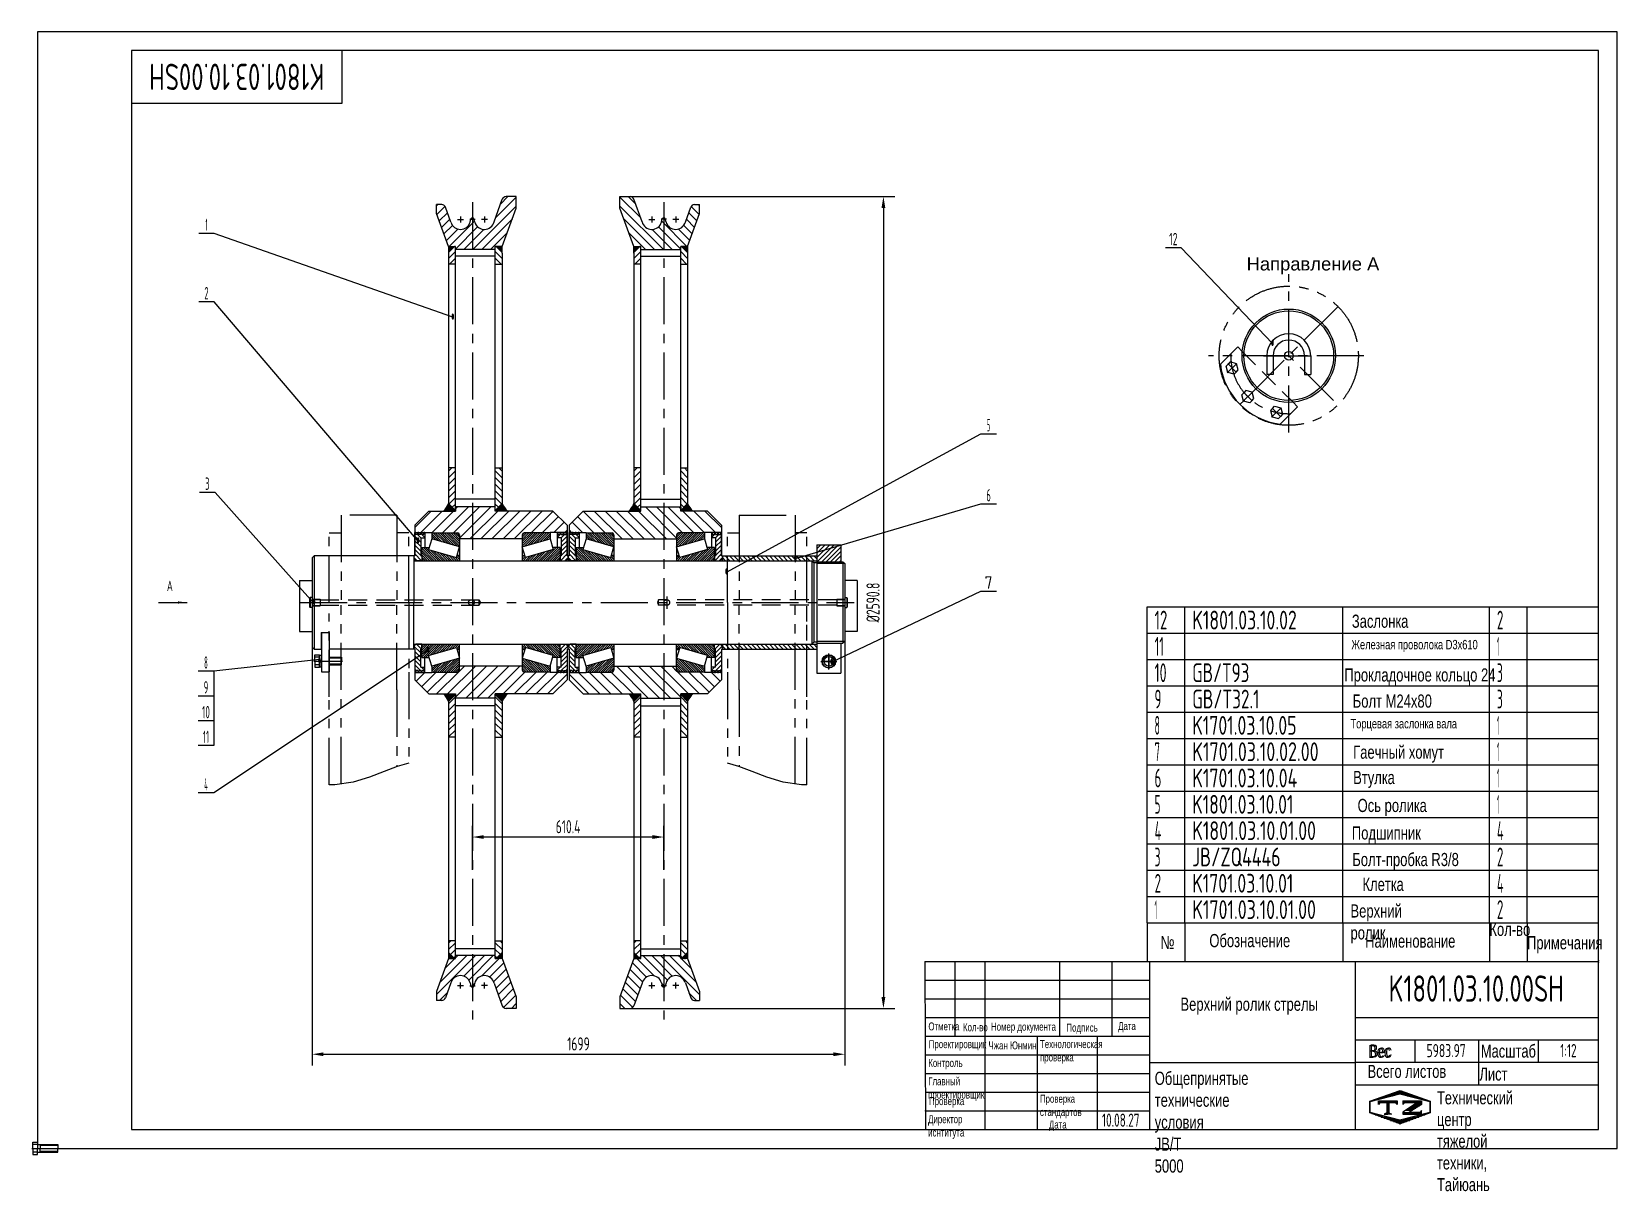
# Model space of a CAD drawing. Header units: millimetres. Extents: x -18 to 5040, y -137 to 3564.
import ezdxf
from ezdxf.enums import TextEntityAlignment as Align

# ---------------------------------------------------------------- set-up
doc = ezdxf.new("R2010")
doc.units = ezdxf.units.MM
doc.header["$LTSCALE"] = 120
for name, pattern in [('F', [0.75, 0.5, -0.25]), ('G', [2, 1.25, -0.25, 0.25, -0.25]), ('K', [2.5, 1.25, -0.25, 0.25, -0.25, 0.25, -0.25])]:
    doc.linetypes.add(name, pattern=pattern)
for name, color, linetype in [('01', 7, 'Continuous'), ('02', 1, 'Continuous'), ('04', 2, 'F'), ('05', 4, 'G'), ('07', 6, 'K'), ('08', 1, 'Continuous'), ('11', 3, 'Continuous'), ('THICK', 7, 'Continuous')]:
    doc.layers.add(name, color=color, linetype=linetype)
doc.styles.get("Standard").update_dxf_attribs({"font": 'isocp', "width": 0.707, "bigfont": 'intecad.shx'})
doc.dimstyles.new('INTE', dxfattribs={"dimscale": 12, "dimtxt": 3.5, "dimasz": 3, "dimexe": 3, "dimexo": 0, "dimgap": 1, "dimtad": 1, "dimdsep": 46, "dimtxsty": 'Standard', "dimcen": 0, "dimclrd": 1, "dimclre": 1, "dimclrt": 3, "dimaunit": 1, "dimadec": 0, "dimazin": 0, "dimtfac": 1, "dimtmove": 0, "dimatfit": 0, "dimfxl": 1, "dimarcsym": 0})
pattern_1 = [(315, (-2489.7285, 4430.2599), (-0.70710678, -0.70710678), []), (225, (-2489.7285, 4430.2599), (-0.70710678, 0.70710678), [])]
pattern_2 = [(315, (-3068.41, -1011.436), (10.6066, 10.6066), [])]
pattern_3 = [(225, (7045.853, -1011.436), (-10.6066, 10.6066), [])]
pattern_4 = [(45, (-2489.7285, -945.9436), (-0.70710678, 0.70710678), []), (135, (-2489.7285, -945.9436), (-0.70710678, -0.70710678), [])]
pattern_5 = [(315, (-3659.81, -1011.436), (10.6066, 10.6066), [])]
pattern_6 = [(225, (6454.453, -1011.436), (-10.6066, 10.6066), [])]
pattern_7 = [(225, (5875.7724, 4430.2599), (0.70710678, -0.70710678), []), (315, (5875.7724, 4430.2599), (0.70710678, 0.70710678), [])]
pattern_8 = [(135, (5875.7724, -945.9436), (0.70710678, 0.70710678), []), (45, (5875.7724, -945.9436), (0.70710678, -0.70710678), [])]

msp = doc.modelspace()

# ---------------------------------------------------------------- texts
at = {"layer": '01', "attachment_point": 1}
for s, insert, char_height in [('{\\fArial|b0|i0|c204|p34;Отметка}', (2842.406, 401.996), 25.43701), ('{\\fArial|b0|i0|c204|p34;Кол-во}', (2952.719, 399.07), 25.43701), ('{\\fArial|b0|i0|c204|p34;Номер документа}', (3042.073, 401.027), 25.43701), ('{\\fArial|b0|i0|c204|p34;Подпись}', (3282.68, 398.094), 25.43701), ('{\\fArial|b0|i0|c204|p34;Дата}', (3447.66, 402.971), 25.43701), ('{\\fArial|b0|i0|c204|p34;Проектировщик}', (2843.526, 345.177), 25.43701), ('{\\fArial|b0|i0|c204|p34;\\C3;Чжан Юнмин}', (3034.268, 341.269), 25.43701), ('{\\fArial|b0|i0|c204|p34;Технологическая\\Pпроверка}', (3198.369, 345.368), 25.43701), ('{\\fArial|b0|i0|c204|p34;Вес}', (4250.396, 331.498), 41.54712), ('{\\fArial|b0|i0|c204|p34;Контроль}', (2842.065, 285.261), 25.43701), ('{\\fArial|b0|i0|c204|p34;Главный\\Pпроектировщик}', (2841.839, 226.713), 25.43701), ('{\\fArial|b0|i0|c204|p34;Проверка}', (2844.325, 163.45), 25.43701), ('{\\fArial|b0|i0|c204|p34;Проверка\\Pстандартов}', (3198.125, 171.008), 25.43701), ('{\\fArial|b0|i0|c204|p34;Директор\\Pиснтитута}', (2841.448, 105.656), 25.43701), ('{\\fArial|b0|i0|c204|p34;Дата}', (3227.026, 88.654), 25.43701)]:
    msp.add_mtext(s, dxfattribs=dict(at, insert=insert, char_height=char_height))
at = {"layer": '01', "insert": (4464.81, 182.071), "char_height": 41.54712, "width": 1.95243, "attachment_point": 1}
msp.add_mtext('{\\fArial|b0|i0|c204|p34;Технический центр\\Pтяжелой техники, Тайюань}', dxfattribs=at)
at = {"layer": '02', "width": 0.605172}
for p, p2 in [((1320.466, 2644.82), (1330.066, 2644.82)), ((3935.274, 2560.477), (3944.874, 2560.477)), ((1209.872, 1930.233), (1219.472, 1930.233)), ((2413.437, 1874.461), (2423.037, 1874.461)), ((2193.672, 1831.434), (2203.272, 1831.434)), ((877.49, 1734.158), (887.09, 1734.158)), ((1241.38, 1581.858), (1250.98, 1581.858)), ((895.222, 1547.334), (904.822, 1547.334)), ((2528.984, 1543.829), (2538.584, 1543.829))]:
    msp.add_text('●', height=16, dxfattribs=at).set_placement(p, p2, align=Align.FIT)
at = {"layer": '05', "char_height": 42, "attachment_point": 1}
for s, insert, width in [('{\\fArial|b0|i0|c204|p34;\\W1;\\C3;Направление А}', (3857.572, 2843.966), 443.96643), ('{\\fArial|b0|i0|c204|p34;\\C3;Ось ролика}', (4211.604, 1115.461), 263.37481), ('{\\fArial|b0|i0|c204|p34;\\C3;Подшипник}', (4193.196, 1027.745), 1.41598), ('{\\fArial|b0|i0|c204|p34;\\C3;Верхний ролик}', (4188.948, 778.746), 1.416), ('{\\fArial|b0|i0|c204|p34;\\C0;Общепринятые технические\\Pусловия \\fArial|b0|i0|c0|p34;JB/T 5000}', (3564.352, 244.644), 2.49515)]:
    msp.add_mtext(s, dxfattribs=dict(at, insert=insert, width=width))
at = {"layer": '05', "attachment_point": 1}
for s, insert, char_height in [('{\\fArial|b0|i0|c204|p34;\\C3;Заслонка}', (4193.213, 1703.496), 42), ('{\\fArial|b0|i0|c204|p34;\\C3;Железная проволока \\fArial|b0|i0|c0|p34;D3x610}', (4191.797, 1622.854), 30), ('{\\fArial|b0|i0|c204|p34;\\C3;Прокладочное кольцо 24}', (4169.125, 1532.049), 42), ('{\\fArial|b0|i0|c204|p34;\\C3;Болт М24х80}', (4196.029, 1448.578), 42), ('{\\fArial|b0|i0|c204|p34;\\C3;Торцевая заслонка вала}', (4188.966, 1370.427), 30), ('{\\fArial|b0|i0|c204|p34;\\C3;Гаечный хомут}', (4197.462, 1285.541), 42), ('{\\fArial|b0|i0|c204|p34;\\C3;Втулка}', (4197.444, 1204.591), 42), ('{\\fArial|b0|i0|c204|p34;\\C3;Болт-пробка \\fArial|b0|i0|c0|p34;R3/8}', (4194.612, 942.859), 42), ('{\\fArial|b0|i0|c204|p34;\\C3;Клетка}', (4227.18, 863.632), 42), ('{\\fArial|b0|i0|c204|p34;\\C0;Кол-во}', (4632, 720), 42), ('{\\fArial|b0|i0|c204|p34;\\C0;№}', (3583.065, 677.751), 42), ('{\\fArial|b0|i0|c204|p34;\\C0;Обозначение}', (3738.655, 684.096), 42), ('{\\fArial|b0|i0|c204|p34;\\C0;Наименование}', (4235.591, 682.509), 42), ('{\\fArial|b0|i0|c204|p34;\\C0;Примечания}', (4752, 677.284), 42), ('{\\fArial|b0|i0|c204|p34;\\C3;Верхний ролик стрелы}', (3646.571, 481.052), 42), ('{\\fArial|b0|i0|c204|p34;\\C250;Вес}', (4245.384, 330.279), 41.56375), ('{\\fArial|b0|i0|c204|p34;\\C0;Масштаб}', (4604.811, 331.302), 41.56375), ('{\\fArial|b0|i0|c204|p34;\\C0;Всего листов}', (4243.532, 266.332), 41.56375), ('{\\fArial|b0|i0|c204|p34;\\C0;Лист}', (4600.396, 257.891), 41.56375)]:
    msp.add_mtext(s, dxfattribs=dict(at, insert=insert, char_height=char_height))
at = {"layer": '11', "width": 0.695901}
msp.add_text('K1801.03.10.00SH', height=84, rotation=180, dxfattribs=at).set_placement((915.272, 3462), (356.728, 3462), align=Align.FIT)
at = {"layer": '11'}
for s, height, width, p, p2 in [('1', 39.598, 0.404, (536.675, 2927.967), (542.274, 2927.967)), ('12', 39.598, 0.611465, (3610.316, 2882.35), (3637.193, 2882.35)), ('2', 39.598, 0.562593, (532.679, 2709.511), (546.27, 2709.511)), ('5', 39.598, 0.47817, (3028.766, 2288.392), (3039.965, 2288.392)), ('3', 39.598, 0.609008, (534.976, 2101.539), (549.239, 2101.539)), ('6', 39.598, 0.600779, (3027.233, 2064.835), (3041.498, 2064.835)), ('7', 39.598, 1.157921, (3021.756, 1786.29), (3046.975, 1786.29)), ('12', 60, 0.611465, (3564, 1656), (3604.726, 1656)), ('K1801.03.10.02', 60, 0.693769, (3684, 1656), (4017.636, 1656)), ('2', 60, 0.562593, (4656, 1656), (4676.593, 1656)), ('11', 60, 0.582235, (3564, 1572), (3593.694, 1572)), ('1', 60, 0.404, (4656, 1572), (4664.484, 1572)), ('8', 39.598, 0.514182, (532.26, 1530.83), (543.459, 1530.83)), ('10', 60, 0.606076, (3564, 1488), (3602.211, 1488)), ('GB/T93', 60, 0.691199, (3684, 1488), (3866.266, 1488)), ('3', 60, 0.527686, (4656, 1488), (4674.725, 1488)), ('9', 39.598, 0.579528, (530.727, 1451.634), (544.992, 1451.634)), ('9', 60, 0.579528, (3564, 1404), (3585.614, 1404)), ('GB/T32.1', 60, 0.693516, (3684, 1404), (3898.296, 1404)), ('3', 60, 0.527686, (4656, 1404), (4674.725, 1404)), ('10', 39.598, 0.606076, (525.25, 1372.438), (550.469, 1372.438)), ('8', 60, 0.514182, (3564, 1320), (3580.968, 1320)), ('K1701.03.10.05', 60, 0.693738, (3684, 1320), (4016.845, 1320)), ('1', 60, 0.404, (4656, 1320), (4664.484, 1320)), ('11', 39.598, 0.582235, (528.061, 1293.242), (547.658, 1293.242)), ('7', 60, 0.514182, (3564, 1236), (3580.968, 1236)), ('K1701.03.10.02.00', 60, 0.696017, (3684, 1236), (4087.236, 1236)), ('1', 60, 0.404, (4656, 1236), (4664.484, 1236)), ('4', 39.598, 0.435077, (532.26, 1142.384), (543.459, 1142.384)), ('6', 60, 0.600695, (3564, 1152), (3585.611, 1152)), ('K1701.03.10.04', 60, 0.693834, (3684, 1152), (4019.33, 1152)), ('1', 60, 0.404, (4656, 1152), (4664.484, 1152)), ('5', 60, 0.527686, (3564, 1068), (3582.725, 1068)), ('K1801.03.10.01', 60, 0.693325, (3684, 1068), (4006.604, 1068)), ('1', 60, 0.404, (4656, 1068), (4664.484, 1068)), ('4', 60, 0.543846, (3564, 984), (3585.21, 984)), ('K1801.03.10.01.00', 60, 0.695785, (3684, 984), (4078.752, 984)), ('4', 60, 0.543846, (4656, 984), (4677.21, 984)), ('3', 60, 0.527686, (3564, 900), (3582.725, 900)), ('JB/ZQ4446', 60, 0.691404, (3684, 900), (3966.076, 900)), ('2', 60, 0.562593, (4656, 900), (4676.593, 900)), ('2', 60, 0.562593, (3564, 816), (3584.593, 816)), ('K1701.03.10.01', 60, 0.693325, (3684, 816), (4006.604, 816)), ('4', 60, 0.543846, (4656, 816), (4677.21, 816)), ('1', 60, 0.404, (3564, 732), (3572.484, 732)), ('K1701.03.10.01.00', 60, 0.695785, (3684, 732), (4078.752, 732)), ('2', 60, 0.562593, (4656, 732), (4676.593, 732)), ('K1801.03.10.00SH', 84, 0.695901, (4310.728, 468), (4869.272, 468)), ('5983.97', 42, 0.68266, (4431.539, 291), (4556.461, 291)), ('1:12', 42, 0.651478, (4857.868, 291), (4910.132, 291)), ('10.08.27', 42, 0.642055, (3396, 69), (3516, 69))]:
    msp.add_text(s, height=height, dxfattribs=dict(at, width=width)).set_placement(p, p2, align=Align.FIT)
at = {"layer": '11', "width": 0.707}
msp.add_text('A', height=33.6, dxfattribs=at).set_placement((413.067, 1768.357), align=Align.BOTTOM_LEFT)

# ---------------------------------------------------------------- blocks, each defined once
blk = doc.blocks.new('*U1', base_point=(2800.2, 1554.2))
at = {"layer": '01'}
for radius in [21.5, 15.6]:
    blk.add_circle((2800.2, 1554.2), radius, dxfattribs=at)
at = {"layer": '02'}
blk.add_arc((2800.2, 1554.2), 19.5, 260, 170, dxfattribs=at)
at = {"layer": '05'}
for p, q in [((2800.2, 1576.7), (2800.2, 1531.7)), ((2822.7, 1554.2), (2777.7, 1554.2))]:
    blk.add_line(p, q, dxfattribs=at)
blk = doc.blocks.new('*D2')
at = {"layer": '08', "color": 1, "lineweight": -2}
for p, q in [((876.6, 1599.2), (876.6, 264.3)), ((2575.6, 1618.2), (2575.6, 264.3)), ((912.6, 300.3), (2539.6, 300.3))]:
    blk.add_line(p, q, dxfattribs=at)
at = {"layer": '08', "color": 1}
for points in [[(912.6, 306.3), (912.6, 294.3), (876.6, 300.3)], [(2539.6, 306.3), (2539.6, 294.3), (2575.6, 300.3)]]:
    blk.add_solid(points, dxfattribs=at)
at = {"layer": 'Defpoints', "color": 0}
for p in [(876.6, 1599.2), (2575.6, 1618.2), (2575.6, 300.3)]:
    blk.add_point(p, dxfattribs=at)
at = {"layer": '08', "color": 3, "insert": (1726.1, 333.3), "char_height": 42, "attachment_point": 5}
blk.add_mtext('1699', dxfattribs=at)
blk = doc.blocks.new('*U4')
at = {"layer": '01'}
for p, q in [((-18.3, 6), (-18.3, 0)), ((0, 6), (-18.3, 6)), ((-18.3, 0), (0, 0)), ((0, 0), (-3.5, 6)), ((0, 6), (3.5, 0)), ((0, 6), (18.3, 6)), ((18.3, 0), (0, 0)), ((18.3, 6), (18.3, 0))]:
    blk.add_line(p, q, dxfattribs=at)
at = {"layer": '05'}
blk.add_line((0, 8.1), (0, -2.1), dxfattribs=at)
blk = doc.blocks.new('*U5')
at = {"layer": '01'}
for p, q in [((-15, 0), (-15, 19.8)), ((-15, 19.8), (0, 19.8)), ((0, 12), (-15, 12)), ((-15, 0), (-15, -19.8)), ((0, 19.8), (0, 0)), ((0, 12), (65, 12)), ((0, -19.8), (0, 0)), ((9, 12), (9, 0)), ((9, -12), (9, 0)), ((65, 12), (65, 0)), ((65, -12), (65, 0)), ((0, -12), (-15, -12)), ((-15, -19.8), (0, -19.8)), ((0, -12), (65, -12))]:
    blk.add_line(p, q, dxfattribs=at)
at = {"layer": '02'}
for p, q in [((65, 9.6), (9, 9.6)), ((65, -9.6), (9, -9.6))]:
    blk.add_line(p, q, dxfattribs=at)
at = {"layer": '05'}
blk.add_line((-18.1, 0), (68.5, 0), dxfattribs=at)
blk = doc.blocks.new('*D6')
at = {"layer": '08', "color": 1, "lineweight": -2}
for p, q in [((1387.8, 889), (1387.8, 1029.6)), ((1998.2, 889), (1998.2, 1029.6)), ((1962.2, 993.6), (1423.8, 993.6))]:
    blk.add_line(p, q, dxfattribs=at)
at = {"layer": '08', "color": 1}
for points in [[(1423.8, 999.6), (1423.8, 987.6), (1387.8, 993.6)], [(1962.2, 999.6), (1962.2, 987.6), (1998.2, 993.6)]]:
    blk.add_solid(points, dxfattribs=at)
at = {"layer": 'Defpoints', "color": 0}
for p in [(1387.8, 993.6), (1387.8, 889), (1998.2, 889)]:
    blk.add_point(p, dxfattribs=at)
at = {"layer": '08', "color": 3, "insert": (1693, 1026.6), "char_height": 42, "attachment_point": 5}
blk.add_mtext('610.4', dxfattribs=at)
blk = doc.blocks.new('*D7')
at = {"layer": '08', "color": 1, "lineweight": -2}
for p, q in [((1874.8, 3037.6), (2734.9, 3037.6)), ((2698.9, 3001.6), (2698.9, 482.8)), ((1891.1, 446.8), (2734.9, 446.8))]:
    blk.add_line(p, q, dxfattribs=at)
at = {"layer": '08', "color": 1}
for points in [[(2692.9, 3001.6), (2704.9, 3001.6), (2698.9, 3037.6)], [(2692.9, 482.8), (2704.9, 482.8), (2698.9, 446.8)]]:
    blk.add_solid(points, dxfattribs=at)
at = {"layer": 'Defpoints', "color": 0}
for p in [(1874.8, 3037.6), (1891.1, 446.8), (2698.9, 446.8)]:
    blk.add_point(p, dxfattribs=at)
at = {"layer": '08', "color": 3, "insert": (2665.8, 1742.2), "char_height": 42, "attachment_point": 5, "rotation": 90}
blk.add_mtext('%%c2590.8', dxfattribs=at)
blk = doc.blocks.new('*U20', base_point=(251.96, 168.31))
at = {"layer": '01'}
for p, q in [((251.96, 168.31), (251.96, 182.31)), ((195.96, 168.31), (251.96, 168.31))]:
    blk.add_line(p, q, dxfattribs=at)
blk = doc.blocks.new('*U21')
at = {"layer": '04'}
blk.add_blockref('*U20', (0, 0), dxfattribs=at)
blk = doc.blocks.new('*U22')
at = {"layer": '01'}
for points in [[(415, 292), (25, 292)], [(25, 292), (25, 5)], [(415, 5), (415, 292)], [(25, 5), (415, 5)]]:
    blk.add_lwpolyline(points, dxfattribs=at)
at = {"layer": '02'}
for points in [[(420, 297), (0, 297)], [(0, 297), (0, 0)], [(420, 0), (420, 297)], [(0, 0), (420, 0)]]:
    blk.add_lwpolyline(points, dxfattribs=at)
blk = doc.blocks.new('*U25')
at = {"layer": '01'}
for p, q in [((0, -84), (0, 0)), ((1440, -84), (1440, 0))]:
    blk.add_line(p, q, dxfattribs=at)
at = {"layer": '02'}
for p, q in [((0, 0), (120, 0)), ((120, -84), (120, 0)), ((120, 0), (624, 0)), ((624, -84), (624, 0)), ((624, 0), (1092, 0)), ((1092, -84), (1092, 0)), ((1092, 0), (1212, 0)), ((1212, -84), (1212, 0)), ((1212, 0), (1440, 0))]:
    blk.add_line(p, q, dxfattribs=at)
blk = doc.blocks.new('*U26')
at = {"layer": '01'}
for p, q in [((0, -84), (0, 0)), ((1440, -84), (1440, 0))]:
    blk.add_line(p, q, dxfattribs=at)
at = {"layer": '02'}
for p, q in [((0, 0), (120, 0)), ((120, -84), (120, 0)), ((120, 0), (624, 0)), ((624, -84), (624, 0)), ((624, 0), (1092, 0)), ((1092, -84), (1092, 0)), ((1092, 0), (1212, 0)), ((1212, -84), (1212, 0)), ((1212, 0), (1440, 0))]:
    blk.add_line(p, q, dxfattribs=at)
blk = doc.blocks.new('*U27')
at = {"layer": '01'}
for p, q in [((0, -84), (0, 0)), ((1440, -84), (1440, 0))]:
    blk.add_line(p, q, dxfattribs=at)
at = {"layer": '02'}
for p, q in [((0, 0), (120, 0)), ((120, -84), (120, 0)), ((120, 0), (624, 0)), ((624, -84), (624, 0)), ((624, 0), (1092, 0)), ((1092, -84), (1092, 0)), ((1092, 0), (1212, 0)), ((1212, -84), (1212, 0)), ((1212, 0), (1440, 0))]:
    blk.add_line(p, q, dxfattribs=at)
blk = doc.blocks.new('*U28')
at = {"layer": '01'}
for p, q in [((0, -84), (0, 0)), ((1440, -84), (1440, 0))]:
    blk.add_line(p, q, dxfattribs=at)
at = {"layer": '02'}
for p, q in [((0, 0), (120, 0)), ((120, -84), (120, 0)), ((120, 0), (624, 0)), ((624, -84), (624, 0)), ((624, 0), (1092, 0)), ((1092, -84), (1092, 0)), ((1092, 0), (1212, 0)), ((1212, -84), (1212, 0)), ((1212, 0), (1440, 0))]:
    blk.add_line(p, q, dxfattribs=at)
blk = doc.blocks.new('*U29')
at = {"layer": '01'}
for p, q in [((0, -84), (0, 0)), ((1440, -84), (1440, 0))]:
    blk.add_line(p, q, dxfattribs=at)
at = {"layer": '02'}
for p, q in [((0, 0), (120, 0)), ((120, -84), (120, 0)), ((120, 0), (624, 0)), ((624, -84), (624, 0)), ((624, 0), (1092, 0)), ((1092, -84), (1092, 0)), ((1092, 0), (1212, 0)), ((1212, -84), (1212, 0)), ((1212, 0), (1440, 0))]:
    blk.add_line(p, q, dxfattribs=at)
blk = doc.blocks.new('*U30')
at = {"layer": '01'}
for p, q in [((0, -84), (0, 0)), ((1440, -84), (1440, 0))]:
    blk.add_line(p, q, dxfattribs=at)
at = {"layer": '02'}
for p, q in [((0, 0), (120, 0)), ((120, -84), (120, 0)), ((120, 0), (624, 0)), ((624, -84), (624, 0)), ((624, 0), (1092, 0)), ((1092, -84), (1092, 0)), ((1092, 0), (1212, 0)), ((1212, -84), (1212, 0)), ((1212, 0), (1440, 0))]:
    blk.add_line(p, q, dxfattribs=at)
blk = doc.blocks.new('*U31')
at = {"layer": '01'}
for p, q in [((0, -84), (0, 0)), ((1440, -84), (1440, 0))]:
    blk.add_line(p, q, dxfattribs=at)
at = {"layer": '02'}
for p, q in [((0, 0), (120, 0)), ((120, -84), (120, 0)), ((120, 0), (624, 0)), ((624, -84), (624, 0)), ((624, 0), (1092, 0)), ((1092, -84), (1092, 0)), ((1092, 0), (1212, 0)), ((1212, -84), (1212, 0)), ((1212, 0), (1440, 0))]:
    blk.add_line(p, q, dxfattribs=at)
blk = doc.blocks.new('*U32')
at = {"layer": '01'}
for p, q in [((0, -84), (0, 0)), ((1440, -84), (1440, 0))]:
    blk.add_line(p, q, dxfattribs=at)
at = {"layer": '02'}
for p, q in [((0, 0), (120, 0)), ((120, -84), (120, 0)), ((120, 0), (624, 0)), ((624, -84), (624, 0)), ((624, 0), (1092, 0)), ((1092, -84), (1092, 0)), ((1092, 0), (1212, 0)), ((1212, -84), (1212, 0)), ((1212, 0), (1440, 0))]:
    blk.add_line(p, q, dxfattribs=at)
blk = doc.blocks.new('*U33')
at = {"layer": '01'}
for p, q in [((0, -84), (0, 0)), ((1440, -84), (1440, 0))]:
    blk.add_line(p, q, dxfattribs=at)
at = {"layer": '02'}
for p, q in [((0, 0), (120, 0)), ((120, -84), (120, 0)), ((120, 0), (624, 0)), ((624, -84), (624, 0)), ((624, 0), (1092, 0)), ((1092, -84), (1092, 0)), ((1092, 0), (1212, 0)), ((1212, -84), (1212, 0)), ((1212, 0), (1440, 0))]:
    blk.add_line(p, q, dxfattribs=at)
blk = doc.blocks.new('*U34')
at = {"layer": '01'}
for p, q in [((0, -84), (0, 0)), ((1440, -84), (1440, 0))]:
    blk.add_line(p, q, dxfattribs=at)
at = {"layer": '02'}
for p, q in [((0, 0), (120, 0)), ((120, -84), (120, 0)), ((120, 0), (624, 0)), ((624, -84), (624, 0)), ((624, 0), (1092, 0)), ((1092, -84), (1092, 0)), ((1092, 0), (1212, 0)), ((1212, -84), (1212, 0)), ((1212, 0), (1440, 0))]:
    blk.add_line(p, q, dxfattribs=at)
blk = doc.blocks.new('*U35')
at = {"layer": '01'}
for p, q in [((0, -84), (0, 0)), ((1440, -84), (1440, 0))]:
    blk.add_line(p, q, dxfattribs=at)
at = {"layer": '02'}
for p, q in [((0, 0), (120, 0)), ((120, -84), (120, 0)), ((120, 0), (624, 0)), ((624, -84), (624, 0)), ((624, 0), (1092, 0)), ((1092, -84), (1092, 0)), ((1092, 0), (1212, 0)), ((1212, -84), (1212, 0)), ((1212, 0), (1440, 0))]:
    blk.add_line(p, q, dxfattribs=at)
blk = doc.blocks.new('*U36')
at = {"layer": '01'}
for p, q in [((0, -84), (0, 0)), ((0, 0), (120, 0)), ((120, 0), (624, 0)), ((624, 0), (1092, 0)), ((1092, 0), (1212, 0)), ((1212, 0), (1440, 0)), ((1440, -84), (1440, 0))]:
    blk.add_line(p, q, dxfattribs=at)
at = {"layer": '02'}
for p, q in [((120, -84), (120, 0)), ((624, -84), (624, 0)), ((1092, -84), (1092, 0)), ((1212, -84), (1212, 0))]:
    blk.add_line(p, q, dxfattribs=at)
blk = doc.blocks.new('*X40')
at = {"color": 0}
for p, q in [((127.06, 7.8), (132.06, 7.8)), ((127.06, 7.5), (132.06, 7.5)), ((127.06, 7.2), (127.32, 7.2)), ((127.84, 5.4), (129.64, 5.4)), ((128.3, 5.7), (130.1, 5.7)), ((128.77, 6), (130.57, 6)), ((129.23, 6.3), (131.04, 6.3)), ((129.7, 6.6), (131.51, 6.6)), ((130.16, 6.9), (131.98, 6.9)), ((130.62, 7.2), (132.06, 7.2))]:
    blk.add_line(p, q, dxfattribs=at)
blk = doc.blocks.new('*X41')
at = {"color": 0}
for p, q in [((127.06, 4.8), (132.06, 4.8)), ((127.06, 4.5), (132.06, 4.5)), ((131.84, 5.1), (132.06, 5.1))]:
    blk.add_line(p, q, dxfattribs=at)
blk = doc.blocks.new('*X39')
at = {"color": 0}
for p, q in [((122.34, 4.5), (123.72, 4.5)), ((122.82, 4.8), (123.24, 4.8))]:
    blk.add_line(p, q, dxfattribs=at)
blk = doc.blocks.new('*X38')
at = {"color": 0}
for p, q in [((120.53, 7.8), (125.53, 7.8)), ((120.53, 7.5), (125.53, 7.5)), ((120.53, 7.2), (120.79, 7.2)), ((125.27, 7.2), (125.53, 7.2))]:
    blk.add_line(p, q, dxfattribs=at)
blk = doc.blocks.new('*X37')
at = {"color": 0}
for p, q in [((120.66, 8.7), (121.92, 8.7)), ((121.52, 9), (123.12, 9)), ((122.38, 9.3), (124.32, 9.3)), ((123.24, 9.6), (125.52, 9.6)), ((124.1, 9.9), (128.52, 9.9)), ((124.97, 10.2), (127.67, 10.2)), ((125.83, 10.5), (126.82, 10.5)), ((127.02, 9.6), (129.37, 9.6)), ((128.22, 9.3), (130.22, 9.3)), ((129.42, 9), (131.07, 9)), ((130.62, 8.7), (131.92, 8.7)), ((118.22, 7.8), (118.32, 7.8)), ((118.22, 7.5), (118.27, 7.5)), ((118.22, 7.2), (118.27, 7.2)), ((118.22, 6.9), (118.27, 6.9)), ((118.22, 6.6), (118.27, 6.6)), ((118.22, 6.3), (118.27, 6.3)), ((118.22, 6), (118.27, 6)), ((118.22, 5.7), (118.27, 5.7)), ((118.22, 5.4), (118.27, 5.4)), ((118.22, 5.1), (118.27, 5.1)), ((118.22, 4.8), (118.27, 4.8)), ((118.79, 4.5), (119.42, 4.5)), ((118.94, 8.1), (119.52, 8.1)), ((119.8, 8.4), (120.72, 8.4)), ((131.82, 8.4), (132.77, 8.4)), ((133.02, 8.1), (133.62, 8.1)), ((133.12, 4.5), (133.76, 4.5)), ((134.22, 7.8), (134.32, 7.8)), ((134.27, 7.5), (134.32, 7.5)), ((134.27, 7.2), (134.32, 7.2)), ((134.27, 6.9), (134.32, 6.9)), ((134.27, 6.6), (134.32, 6.6)), ((134.27, 6.3), (134.32, 6.3)), ((134.27, 6), (134.32, 6)), ((134.27, 5.7), (134.32, 5.7)), ((134.27, 5.4), (134.32, 5.4)), ((134.27, 5.1), (134.32, 5.1)), ((134.27, 4.8), (134.32, 4.8)), ((119.61, 4.2), (120.62, 4.2)), ((120.43, 3.9), (121.82, 3.9)), ((121.26, 3.6), (123.02, 3.6)), ((122.08, 3.3), (124.22, 3.3)), ((122.91, 3), (125.42, 3)), ((123.73, 2.7), (128.89, 2.7)), ((124.55, 2.4), (128.07, 2.4)), ((125.38, 2.1), (127.26, 2.1)), ((126.2, 1.8), (126.45, 1.8)), ((127.12, 3), (129.7, 3)), ((128.32, 3.3), (130.51, 3.3)), ((129.52, 3.6), (131.32, 3.6)), ((130.72, 3.9), (132.14, 3.9)), ((131.92, 4.2), (132.95, 4.2))]:
    blk.add_line(p, q, dxfattribs=at)

# ---------------------------------------------------------------- dimensions: what is measured, and where the dimension line sits
at = {"layer": '08'}
dim = msp.add_linear_dim(base=(2698.852, 446.758), p1=(1874.799, 3037.558), p2=(1891.077, 446.758), angle=90, text='%%c2590.8', dimstyle='INTE', dxfattribs=at)
dim.commit()
dim.dimension.update_dxf_attribs({"geometry": '*D7', "text_midpoint": (2665.848, 1742.158)})
for base, p1, p2, picture, middle in [((2575.622, 300.28), (876.622, 1599.158), (2575.622, 1618.158), '*D2', (1726.122, 333.28)), ((1387.822, 993.565), (1998.222, 889.034), (1387.822, 889.034), '*D6', (1693.022, 1026.565))]:
    dim = msp.add_linear_dim(base=base, p1=p1, p2=p2, dimstyle='INTE', dxfattribs=at)
    dim.commit()
    dim.dimension.update_dxf_attribs({"geometry": picture, "text_midpoint": middle})

# ---------------------------------------------------------------- hatches: boundary and pattern name
at = {"layer": '02', "linetype": 'Continuous'}
h = msp.add_hatch(dxfattribs=at)
h.set_pattern_fill('_USER', color=1, scale=20, angle=315, style=0, pattern_type=0)
h.set_pattern_definition([(225, (7247.334, -945.944), (-14.142136, 14.142136), [])])
h.paths.add_polyline_path([(1387.822, 2869.158), (1333.822, 2869.158), (1333.822, 2878.658), (1311.623, 2878.658), (1273.522, 2983.339), (1273.522, 3012.158), (1289.816, 3012.158, -0.31529879), (1301.75, 3003.802), (1318.99, 2956.437, 0.76809894), (1380.438, 2956.378), (1382.853, 2965.388), (1387.822, 2965.388)])
h.paths.add_polyline_path([(1460.822, 2878.658), (1460.822, 2869.158), (1387.822, 2869.158), (1387.822, 2965.388), (1392.791, 2965.388), (1395.206, 2956.378, 0.78009163), (1456.886, 2957.363), (1483.033, 3029.202, -0.31529879), (1494.967, 3037.558), (1527.522, 3037.558), (1527.522, 3000.646), (1483.122, 2878.658)])
h.paths.add_polyline_path([(1460.822, 605.658), (1483.122, 605.658), (1527.522, 483.67), (1527.522, 446.758), (1494.967, 446.758, -0.31529879), (1483.033, 455.114), (1456.886, 526.954, 0.78009163), (1395.206, 527.939), (1392.791, 518.929), (1387.822, 518.929), (1387.822, 615.158), (1460.822, 615.158)])
h.paths.add_polyline_path([(1387.822, 518.929), (1382.853, 518.929), (1380.438, 527.939, 0.76809894), (1318.99, 527.879), (1301.75, 480.514, -0.31529879), (1289.816, 472.158), (1273.522, 472.158), (1273.522, 500.977), (1311.623, 605.658), (1333.822, 605.658), (1333.822, 615.158), (1387.822, 615.158)])
h = msp.add_hatch(dxfattribs=at)
h.set_pattern_fill('_USER', color=1, scale=20, angle=315, style=0, pattern_type=0)
h.set_pattern_definition([(315, (-3861.29, -945.944), (14.142136, 14.142136), [])])
h.paths.add_polyline_path([(1998.222, 2869.158), (2052.222, 2869.158), (2052.222, 2878.658), (2074.421, 2878.658), (2112.522, 2983.339), (2112.522, 3012.158), (2096.228, 3012.158, 0.31529879), (2084.294, 3003.802), (2067.054, 2956.437, -0.76809894), (2005.606, 2956.378), (2003.191, 2965.388), (1998.222, 2965.388)])
h.paths.add_polyline_path([(1925.222, 2878.658), (1925.222, 2869.158), (1998.222, 2869.158), (1998.222, 2965.388), (1993.253, 2965.388), (1990.838, 2956.378, -0.78009163), (1929.158, 2957.363), (1903.011, 3029.202, 0.31529879), (1891.077, 3037.558), (1858.522, 3037.558), (1858.522, 3000.646), (1902.922, 2878.658)])
h.paths.add_polyline_path([(1925.222, 605.658), (1902.922, 605.658), (1858.522, 483.67), (1858.522, 446.758), (1891.077, 446.758, 0.31529879), (1903.011, 455.114), (1929.158, 526.954, -0.78009163), (1990.838, 527.939), (1993.253, 518.929), (1998.222, 518.929), (1998.222, 615.158), (1925.222, 615.158)])
h.paths.add_polyline_path([(1998.222, 518.929), (2003.191, 518.929), (2005.606, 527.939, -0.76809894), (2067.054, 527.879), (2084.294, 480.514, 0.31529879), (2096.228, 472.158), (2112.522, 472.158), (2112.522, 500.977), (2074.421, 605.658), (2052.222, 605.658), (2052.222, 615.158), (1998.222, 615.158)])
h = msp.add_hatch(dxfattribs=at)
h.set_pattern_fill('_USER', color=1, angle=45, style=0, double=1, pattern_type=0)
h.set_pattern_definition([(45, (-3081.1285, -945.9436), (-0.70710678, 0.70710678), []), (135, (-3081.1285, -945.9436), (-0.70710678, -0.70710678), [])])
h.paths.add_polyline_path([(1330.822, 2878.658), (1311.822, 2878.658), (1311.822, 2859.658)])
h = msp.add_hatch(dxfattribs=at)
h.set_pattern_fill('_USER', color=1, scale=15, angle=315, style=0, pattern_type=0)
h.set_pattern_definition(pattern_6)
h.paths.add_polyline_path([(1333.822, 2822.158), (1311.822, 2822.158), (1311.822, 2857.658), (1330.822, 2876.658), (1333.822, 2876.658)])
h.paths.add_polyline_path([(1333.822, 2035.637), (1311.822, 2057.637), (1311.822, 2171.858), (1333.822, 2171.858)])
h = msp.add_hatch(dxfattribs=at)
h.set_pattern_fill('_USER', color=1, scale=15, angle=315, style=0, pattern_type=0)
h.set_pattern_definition(pattern_5)
h.paths.add_polyline_path([(1460.822, 2876.658), (1463.822, 2876.658), (1482.822, 2857.658), (1482.822, 2822.158), (1460.822, 2822.158)])
h.paths.add_polyline_path([(1460.822, 2171.858), (1482.822, 2171.858), (1482.822, 2057.637), (1460.822, 2035.637)])
h = msp.add_hatch(dxfattribs=at)
h.set_pattern_fill('_USER', color=1, angle=45, style=0, double=1, pattern_type=0)
h.set_pattern_definition(pattern_8)
h.paths.add_polyline_path([(1482.822, 2859.658), (1482.822, 2878.658), (1463.822, 2878.658)])
h = msp.add_hatch(dxfattribs=at)
h.set_pattern_fill('_USER', color=1, angle=45, style=0, double=1, pattern_type=0)
h.set_pattern_definition(pattern_4)
h.paths.add_polyline_path([(1922.222, 2878.658), (1903.222, 2878.658), (1903.222, 2859.658)])
h = msp.add_hatch(dxfattribs=at)
h.set_pattern_fill('_USER', color=1, scale=15, angle=315, style=0, pattern_type=0)
h.set_pattern_definition(pattern_3)
h.paths.add_polyline_path([(1925.222, 2876.658), (1922.222, 2876.658), (1903.222, 2857.658), (1903.222, 2822.158), (1925.222, 2822.158)])
h.paths.add_polyline_path([(1925.222, 2171.858), (1903.222, 2171.858), (1903.222, 2057.637), (1925.222, 2035.637)])
h = msp.add_hatch(dxfattribs=at)
h.set_pattern_fill('_USER', color=1, scale=15, angle=315, style=0, pattern_type=0)
h.set_pattern_definition(pattern_2)
h.paths.add_polyline_path([(2052.222, 2822.158), (2074.222, 2822.158), (2074.222, 2857.658), (2055.222, 2876.658), (2052.222, 2876.658)])
h.paths.add_polyline_path([(2052.222, 2035.637), (2074.222, 2057.637), (2074.222, 2171.858), (2052.222, 2171.858)])
h = msp.add_hatch(dxfattribs=at)
h.set_pattern_fill('_USER', color=1, angle=45, style=0, double=1, pattern_type=0)
h.set_pattern_definition([(135, (6467.1724, -945.9436), (0.70710678, 0.70710678), []), (45, (6467.1724, -945.9436), (0.70710678, -0.70710678), [])])
h.paths.add_polyline_path([(2055.222, 2878.658), (2074.222, 2878.658), (2074.222, 2859.658)])
h = msp.add_hatch(dxfattribs=at)
h.set_pattern_fill('_USER', color=1, scale=25, angle=45, style=0, pattern_type=0)
h.set_pattern_definition([(45, (0, 0), (-17.67767, 17.67767), [])])
h.paths.add_polyline_path([(1387.822, 1945.158), (1546.922, 1945.158), (1546.922, 1958.558, -0.41421356), (1552.522, 1964.158), (1635.822, 1964.158), (1635.822, 1965.658), (1689.822, 1965.658), (1689.822, 1989.158), (1644.822, 2034.158), (1460.822, 2034.158), (1460.822, 2047.158), (1387.822, 2047.158)])
h.paths.add_polyline_path([(1387.822, 2047.158), (1333.822, 2047.158), (1333.822, 2034.158), (1248.822, 2034.158), (1203.822, 1989.158), (1203.822, 1965.658), (1207.022, 1965.658), (1257.822, 1965.658), (1257.822, 1964.158), (1341.122, 1964.158, -0.41421356), (1346.722, 1958.558), (1346.722, 1945.158), (1387.822, 1945.158)])
h.paths.add_polyline_path([(1387.822, 1539.158), (1346.722, 1539.158), (1346.722, 1525.758, -0.41421356), (1341.122, 1520.158), (1257.822, 1520.158), (1257.822, 1518.658), (1203.822, 1518.658), (1203.822, 1495.158), (1248.822, 1450.158), (1333.822, 1450.158), (1333.822, 1437.158), (1387.822, 1437.158)])
h.paths.add_polyline_path([(1387.822, 1437.158), (1460.822, 1437.158), (1460.822, 1450.158), (1644.822, 1450.158), (1689.822, 1495.158), (1689.822, 1518.658), (1686.622, 1518.658), (1635.822, 1518.658), (1635.822, 1520.158), (1552.522, 1520.158, -0.41421356), (1546.922, 1525.758), (1546.922, 1539.158), (1387.822, 1539.158)])
at = {"layer": '02'}
h = msp.add_hatch(dxfattribs=at)
h.set_pattern_fill('_USER', color=256, angle=45, style=0, double=1, pattern_type=0)
h.set_pattern_definition([(45, (-3081.1285, -945.9436), (-0.70710678, 0.70710678), []), (135, (-3081.1285, -945.9436), (-0.70710678, -0.70710678), [])])
h.paths.add_polyline_path([(1311.822, 2057.637, -0.11672018), (1295.349, 2034.158), (1333.822, 2034.158), (1333.822, 2035.637)])
h = msp.add_hatch(dxfattribs=at)
h.set_pattern_fill('_USER', color=256, angle=45, style=0, double=1, pattern_type=0)
h.set_pattern_definition(pattern_8)
h.paths.add_polyline_path([(1482.822, 2057.637, 0.11672018), (1499.295, 2034.158), (1460.822, 2034.158), (1460.822, 2035.637)])
at = {"layer": '02', "linetype": 'Continuous'}
h = msp.add_hatch(dxfattribs=at)
h.set_pattern_fill('_USER', color=1, scale=25, angle=45, style=0, pattern_type=0)
h.set_pattern_definition([(135, (3386.044, -4e-10), (17.67767, 17.67767), [])])
h.paths.add_polyline_path([(1998.222, 1945.158), (1839.122, 1945.158), (1839.122, 1958.558, 0.41421356), (1833.522, 1964.158), (1750.222, 1964.158), (1750.222, 1965.658), (1696.222, 1965.658), (1696.222, 1989.158), (1741.222, 2034.158), (1925.222, 2034.158), (1925.222, 2047.158), (1998.222, 2047.158)])
h.paths.add_polyline_path([(1998.222, 2047.158), (2052.222, 2047.158), (2052.222, 2034.158), (2137.222, 2034.158), (2182.222, 1989.158), (2182.222, 1965.658), (2179.022, 1965.658), (2128.222, 1965.658), (2128.222, 1964.158), (2044.922, 1964.158, 0.41421356), (2039.322, 1958.558), (2039.322, 1945.158), (1998.222, 1945.158)])
h.paths.add_polyline_path([(1998.222, 1539.158), (2039.322, 1539.158), (2039.322, 1525.758, 0.41421356), (2044.922, 1520.158), (2128.222, 1520.158), (2128.222, 1518.658), (2182.222, 1518.658), (2182.222, 1495.158), (2137.222, 1450.158), (2052.222, 1450.158), (2052.222, 1437.158), (1998.222, 1437.158)])
h.paths.add_polyline_path([(1998.222, 1437.158), (1925.222, 1437.158), (1925.222, 1450.158), (1741.222, 1450.158), (1696.222, 1495.158), (1696.222, 1518.658), (1699.422, 1518.658), (1750.222, 1518.658), (1750.222, 1520.158), (1833.522, 1520.158, 0.41421356), (1839.122, 1525.758), (1839.122, 1539.158), (1998.222, 1539.158)])
at = {"layer": '02'}
h = msp.add_hatch(dxfattribs=at)
h.set_pattern_fill('_USER', color=256, angle=45, style=0, double=1, pattern_type=0)
h.set_pattern_definition(pattern_4)
h.paths.add_polyline_path([(1903.222, 2057.637, -0.11672018), (1886.749, 2034.158), (1925.222, 2034.158), (1925.222, 2035.637)])
h = msp.add_hatch(dxfattribs=at)
h.set_pattern_fill('_USER', color=256, angle=45, style=0, double=1, pattern_type=0)
h.set_pattern_definition([(135, (6467.1724, -945.9436), (0.70710678, 0.70710678), []), (45, (6467.1724, -945.9436), (0.70710678, -0.70710678), [])])
h.paths.add_polyline_path([(2074.222, 2057.637, 0.11672018), (2090.695, 2034.158), (2052.222, 2034.158), (2052.222, 2035.637)])
at = {"layer": '02', "linetype": 'Continuous'}
h = msp.add_hatch(dxfattribs=at)
h.set_pattern_fill('_USER', color=1, scale=10, angle=45, style=0, pattern_type=0)
h.set_pattern_definition([(135, (5526.473, -1011.436), (7.071068, 7.071068), [])])
h.paths.add_polyline_path([(1203.822, 1965.658), (1207.022, 1965.658), (1207.022, 1959.258), (1213.422, 1959.258), (1213.422, 1965.658), (1216.622, 1965.658), (1216.622, 1959.258), (1223.022, 1959.258), (1223.022, 1965.658), (1226.222, 1965.658), (1226.222, 1959.258), (1232.622, 1959.258), (1232.622, 1965.658), (1235.622, 1965.658), (1235.622, 1948.533), (1222.822, 1948.533), (1222.822, 1891.383), (1226.022, 1891.383), (1226.022, 1875.658), (1207.622, 1875.658), (1200.622, 1882.658), (1200.622, 1891.383), (1203.822, 1891.383)])
h.paths.add_polyline_path([(1222.822, 1535.783), (1235.622, 1535.783), (1235.622, 1518.658), (1232.622, 1518.658), (1232.622, 1525.058), (1226.222, 1525.058), (1226.222, 1518.658), (1223.022, 1518.658), (1223.022, 1525.058), (1216.622, 1525.058), (1216.622, 1518.658), (1213.422, 1518.658), (1213.422, 1525.058), (1207.022, 1525.058), (1207.022, 1518.658), (1203.822, 1518.658), (1203.822, 1592.933), (1200.622, 1592.933), (1200.622, 1601.658), (1207.622, 1608.658), (1226.022, 1608.658), (1226.022, 1592.933), (1222.822, 1592.933)])
h = msp.add_hatch(dxfattribs=at)
h.set_pattern_fill('_USER', color=1, scale=5, angle=45, style=0, pattern_type=0)
h.set_pattern_definition([(135, (6479.4766, -1011.436), (3.535534, 3.535534), [])])
h.paths.add_polyline_path([(1257.822, 1945.447), (1257.822, 1964.158), (1341.122, 1964.158, -0.41421356), (1346.722, 1958.558), (1346.722, 1919.857)])
h.paths.add_polyline_path([(1336.782, 1885.326), (1338.788, 1892.294), (1346.722, 1892.294), (1346.722, 1875.658), (1226.022, 1875.658), (1226.022, 1891.383), (1226.022, 1917.209), (1249.693, 1917.209), (1247.882, 1910.917)])
h = msp.add_hatch(dxfattribs=at)
h.set_pattern_fill('_USER', color=1, scale=5, angle=45, style=0, pattern_type=0)
h.set_pattern_definition([(45, (-3585.8327, -1011.436), (-3.535534, 3.535534), [])])
h.paths.add_polyline_path([(1635.822, 1945.447), (1635.822, 1964.158), (1552.522, 1964.158, 0.41421356), (1546.922, 1958.558), (1546.922, 1919.857)])
h.paths.add_polyline_path([(1556.862, 1885.326), (1554.856, 1892.294), (1546.922, 1892.294), (1546.922, 1875.658), (1667.622, 1875.658), (1667.622, 1891.383), (1667.622, 1917.209), (1643.95, 1917.209), (1645.762, 1910.917)])
h = msp.add_hatch(dxfattribs=at)
h.set_pattern_fill('_USER', color=1, scale=10, angle=45, style=0, pattern_type=0)
h.set_pattern_definition([(45, (-2632.83, -1011.436), (-7.071068, 7.071068), [])])
h.paths.add_polyline_path([(1689.822, 1891.383), (1693.022, 1891.383), (1693.022, 1882.658), (1686.022, 1875.658), (1667.622, 1875.658), (1667.622, 1891.383), (1670.822, 1891.383), (1670.822, 1948.533), (1658.022, 1948.533), (1658.022, 1965.658), (1661.022, 1965.658), (1661.022, 1959.258), (1667.422, 1959.258), (1667.422, 1965.658), (1670.622, 1965.658), (1670.622, 1959.258), (1677.022, 1959.258), (1677.022, 1965.658), (1680.222, 1965.658), (1680.222, 1959.258), (1686.622, 1959.258), (1686.622, 1965.658), (1689.822, 1965.658)])
h.paths.add_polyline_path([(1670.822, 1592.933), (1667.622, 1592.933), (1667.622, 1608.658), (1686.022, 1608.658), (1693.022, 1601.658), (1693.022, 1592.933), (1689.822, 1592.933), (1689.822, 1518.658), (1686.622, 1518.658), (1686.622, 1525.058), (1680.222, 1525.058), (1680.222, 1518.658), (1677.022, 1518.658), (1677.022, 1525.058), (1670.622, 1525.058), (1670.622, 1518.658), (1667.422, 1518.658), (1667.422, 1525.058), (1661.022, 1525.058), (1661.022, 1518.658), (1658.022, 1518.658), (1658.022, 1535.783), (1670.822, 1535.783)])
h = msp.add_hatch(dxfattribs=at)
h.set_pattern_fill('_USER', color=1, scale=10, angle=45, style=0, pattern_type=0)
h.set_pattern_definition([(135, (6018.873, -1011.436), (7.071068, 7.071068), [])])
h.paths.add_polyline_path([(1696.222, 1891.383), (1693.022, 1891.383), (1693.022, 1882.658), (1700.022, 1875.658), (1718.422, 1875.658), (1718.422, 1891.383), (1715.222, 1891.383), (1715.222, 1948.533), (1728.022, 1948.533), (1728.022, 1965.658), (1725.022, 1965.658), (1725.022, 1959.258), (1718.622, 1959.258), (1718.622, 1965.658), (1715.422, 1965.658), (1715.422, 1959.258), (1709.022, 1959.258), (1709.022, 1965.658), (1705.822, 1965.658), (1705.822, 1959.258), (1699.422, 1959.258), (1699.422, 1965.658), (1696.222, 1965.658)])
h.paths.add_polyline_path([(1715.222, 1592.933), (1718.422, 1592.933), (1718.422, 1608.658), (1700.022, 1608.658), (1693.022, 1601.658), (1693.022, 1592.933), (1696.222, 1592.933), (1696.222, 1518.658), (1699.422, 1518.658), (1699.422, 1525.058), (1705.822, 1525.058), (1705.822, 1518.658), (1709.022, 1518.658), (1709.022, 1525.058), (1715.422, 1525.058), (1715.422, 1518.658), (1718.622, 1518.658), (1718.622, 1525.058), (1725.022, 1525.058), (1725.022, 1518.658), (1728.022, 1518.658), (1728.022, 1535.783), (1715.222, 1535.783)])
h = msp.add_hatch(dxfattribs=at)
h.set_pattern_fill('_USER', color=1, scale=5, angle=45, style=0, pattern_type=0)
h.set_pattern_definition([(135, (6971.8766, -1011.436), (3.535534, 3.535534), [])])
h.paths.add_polyline_path([(1750.222, 1945.447), (1750.222, 1964.158), (1833.522, 1964.158, -0.41421356), (1839.122, 1958.558), (1839.122, 1919.857)])
h.paths.add_polyline_path([(1829.182, 1885.326), (1831.188, 1892.294), (1839.122, 1892.294), (1839.122, 1875.658), (1718.422, 1875.658), (1718.422, 1891.383), (1718.422, 1917.209), (1742.093, 1917.209), (1740.282, 1910.917)])
h = msp.add_hatch(dxfattribs=at)
h.set_pattern_fill('_USER', color=1, scale=5, angle=45, style=0, pattern_type=0)
h.set_pattern_definition([(45, (-3093.4327, -1011.436), (-3.535534, 3.535534), [])])
h.paths.add_polyline_path([(2128.222, 1945.447), (2128.222, 1964.158), (2044.922, 1964.158, 0.41421356), (2039.322, 1958.558), (2039.322, 1919.857)])
h.paths.add_polyline_path([(2049.262, 1885.326), (2047.256, 1892.294), (2039.322, 1892.294), (2039.322, 1875.658), (2160.022, 1875.658), (2160.022, 1891.383), (2160.022, 1917.209), (2136.35, 1917.209), (2138.162, 1910.917)])
h = msp.add_hatch(dxfattribs=at)
h.set_pattern_fill('_USER', color=1, scale=10, angle=45, style=0, pattern_type=0)
h.set_pattern_definition([(45, (-2140.43, -1011.436), (-7.071068, 7.071068), [])])
h.paths.add_polyline_path([(2182.222, 1965.658), (2179.022, 1965.658), (2179.022, 1959.258), (2172.622, 1959.258), (2172.622, 1965.658), (2169.422, 1965.658), (2169.422, 1959.258), (2163.022, 1959.258), (2163.022, 1965.658), (2159.822, 1965.658), (2159.822, 1959.258), (2153.422, 1959.258), (2153.422, 1965.658), (2150.422, 1965.658), (2150.422, 1948.533), (2163.222, 1948.533), (2163.222, 1891.383), (2160.022, 1891.383), (2160.022, 1875.658), (2178.422, 1875.658), (2185.422, 1882.658), (2185.422, 1891.383), (2182.222, 1891.383)])
h.paths.add_polyline_path([(2163.222, 1535.783), (2150.422, 1535.783), (2150.422, 1518.658), (2153.422, 1518.658), (2153.422, 1525.058), (2159.822, 1525.058), (2159.822, 1518.658), (2163.022, 1518.658), (2163.022, 1525.058), (2169.422, 1525.058), (2169.422, 1518.658), (2172.622, 1518.658), (2172.622, 1525.058), (2179.022, 1525.058), (2179.022, 1518.658), (2182.222, 1518.658), (2182.222, 1592.933), (2185.422, 1592.933), (2185.422, 1601.658), (2178.422, 1608.658), (2160.022, 1608.658), (2160.022, 1592.933), (2163.222, 1592.933)])
h = msp.add_hatch(dxfattribs=at)
h.set_pattern_fill('_USER', color=1, scale=10, angle=45, style=0, pattern_type=0)
h.set_pattern_definition([(45, (-275.257, 0), (-7.071068, 7.071068), [])])
h.paths.add_polyline_path([(2486.922, 1926.158), (2486.922, 1872.158), (2562.922, 1872.158), (2562.922, 1926.158)])
h = msp.add_hatch(dxfattribs=at)
h.set_pattern_fill('_USER', color=1, scale=10, angle=315, style=0, pattern_type=0)
h.set_pattern_definition([(315, (-2455.379, -1011.436), (7.071068, 7.071068), [])])
h.paths.add_polyline_path([(2185.422, 1891.158), (2185.422, 1875.658), (2486.922, 1875.658), (2486.922, 1891.158)])
h.paths.add_polyline_path([(2486.922, 1593.158), (2486.922, 1608.658), (2185.422, 1608.658), (2185.422, 1593.158)])
h = msp.add_hatch(dxfattribs=at)
h.set_pattern_fill('_USER', color=1, scale=5, angle=45, style=0, pattern_type=0)
h.set_pattern_definition([(225, (6479.4766, 4495.752), (3.535534, -3.535534), [])])
h.paths.add_polyline_path([(1257.822, 1538.869), (1257.822, 1520.158), (1341.122, 1520.158, 0.41421356), (1346.722, 1525.758), (1346.722, 1564.46)])
h.paths.add_polyline_path([(1336.782, 1598.99), (1338.788, 1592.022), (1346.722, 1592.022), (1346.722, 1608.658), (1226.022, 1608.658), (1226.022, 1592.933), (1226.022, 1567.107), (1249.693, 1567.107), (1247.882, 1573.399)])
h = msp.add_hatch(dxfattribs=at)
h.set_pattern_fill('_USER', color=1, scale=5, angle=45, style=0, pattern_type=0)
h.set_pattern_definition([(315, (-3585.8327, 4495.752), (-3.535534, -3.535534), [])])
h.paths.add_polyline_path([(1635.822, 1538.869), (1635.822, 1520.158), (1552.522, 1520.158, -0.41421356), (1546.922, 1525.758), (1546.922, 1564.46)])
h.paths.add_polyline_path([(1556.862, 1598.99), (1554.856, 1592.022), (1546.922, 1592.022), (1546.922, 1608.658), (1667.622, 1608.658), (1667.622, 1592.933), (1667.622, 1567.107), (1643.95, 1567.107), (1645.762, 1573.399)])
h = msp.add_hatch(dxfattribs=at)
h.set_pattern_fill('_USER', color=1, scale=5, angle=45, style=0, pattern_type=0)
h.set_pattern_definition([(225, (6971.8766, 4495.752), (3.535534, -3.535534), [])])
h.paths.add_polyline_path([(1750.222, 1538.869), (1750.222, 1520.158), (1833.522, 1520.158, 0.41421356), (1839.122, 1525.758), (1839.122, 1564.46)])
h.paths.add_polyline_path([(1829.182, 1598.99), (1831.188, 1592.022), (1839.122, 1592.022), (1839.122, 1608.658), (1718.422, 1608.658), (1718.422, 1592.933), (1718.422, 1567.107), (1742.093, 1567.107), (1740.282, 1573.399)])
h = msp.add_hatch(dxfattribs=at)
h.set_pattern_fill('_USER', color=1, scale=5, angle=45, style=0, pattern_type=0)
h.set_pattern_definition([(315, (-3093.4327, 4495.752), (-3.535534, -3.535534), [])])
h.paths.add_polyline_path([(2128.222, 1538.869), (2128.222, 1520.158), (2044.922, 1520.158, -0.41421356), (2039.322, 1525.758), (2039.322, 1564.46)])
h.paths.add_polyline_path([(2049.262, 1598.99), (2047.256, 1592.022), (2039.322, 1592.022), (2039.322, 1608.658), (2160.022, 1608.658), (2160.022, 1592.933), (2160.022, 1567.107), (2136.35, 1567.107), (2138.162, 1573.399)])
at = {"layer": '02'}
h = msp.add_hatch(dxfattribs=at)
h.set_pattern_fill('_USER', color=256, angle=45, style=0, double=1, pattern_type=0)
h.set_pattern_definition([(315, (-3081.1285, 4430.2599), (-0.70710678, -0.70710678), []), (225, (-3081.1285, 4430.2599), (-0.70710678, 0.70710678), [])])
h.paths.add_polyline_path([(1311.822, 1426.679, 0.11672018), (1295.349, 1450.158), (1333.822, 1450.158), (1333.822, 1448.679)])
at = {"layer": '02', "linetype": 'Continuous'}
h = msp.add_hatch(dxfattribs=at)
h.set_pattern_fill('_USER', color=1, scale=15, angle=315, style=0, pattern_type=0)
h.set_pattern_definition(pattern_6)
h.paths.add_polyline_path([(1311.822, 1426.679), (1333.822, 1448.679), (1333.822, 1437.158), (1333.822, 1312.458), (1311.822, 1312.458)])
h.paths.add_polyline_path([(1333.822, 607.658), (1330.822, 607.658), (1311.822, 626.658), (1311.822, 662.158), (1333.822, 662.158)])
at = {"layer": '02'}
h = msp.add_hatch(dxfattribs=at)
h.set_pattern_fill('_USER', color=256, angle=45, style=0, double=1, pattern_type=0)
h.set_pattern_definition(pattern_7)
h.paths.add_polyline_path([(1482.822, 1426.679, -0.11672018), (1499.295, 1450.158), (1460.822, 1450.158), (1460.822, 1448.679)])
at = {"layer": '02', "linetype": 'Continuous'}
h = msp.add_hatch(dxfattribs=at)
h.set_pattern_fill('_USER', color=1, scale=15, angle=315, style=0, pattern_type=0)
h.set_pattern_definition(pattern_5)
h.paths.add_polyline_path([(1482.822, 1426.679), (1460.822, 1448.679), (1460.822, 1437.158), (1460.822, 1312.458), (1482.822, 1312.458)])
h.paths.add_polyline_path([(1460.822, 607.658), (1463.822, 607.658), (1482.822, 626.658), (1482.822, 662.158), (1460.822, 662.158)])
at = {"layer": '02'}
h = msp.add_hatch(dxfattribs=at)
h.set_pattern_fill('_USER', color=256, angle=45, style=0, double=1, pattern_type=0)
h.set_pattern_definition(pattern_1)
h.paths.add_polyline_path([(1903.222, 1426.679, 0.11672018), (1886.749, 1450.158), (1925.222, 1450.158), (1925.222, 1448.679)])
at = {"layer": '02', "linetype": 'Continuous'}
h = msp.add_hatch(dxfattribs=at)
h.set_pattern_fill('_USER', color=1, scale=15, angle=315, style=0, pattern_type=0)
h.set_pattern_definition(pattern_3)
h.paths.add_polyline_path([(1903.222, 1426.679), (1925.222, 1448.679), (1925.222, 1437.158), (1925.222, 1312.458), (1903.222, 1312.458)])
h.paths.add_polyline_path([(1925.222, 607.658), (1922.222, 607.658), (1903.222, 626.658), (1903.222, 662.158), (1925.222, 662.158)])
at = {"layer": '02'}
h = msp.add_hatch(dxfattribs=at)
h.set_pattern_fill('_USER', color=256, angle=45, style=0, double=1, pattern_type=0)
h.set_pattern_definition([(225, (6467.1724, 4430.2599), (0.70710678, -0.70710678), []), (315, (6467.1724, 4430.2599), (0.70710678, 0.70710678), [])])
h.paths.add_polyline_path([(2074.222, 1426.679, -0.11672018), (2090.695, 1450.158), (2052.222, 1450.158), (2052.222, 1448.679)])
at = {"layer": '02', "linetype": 'Continuous'}
h = msp.add_hatch(dxfattribs=at)
h.set_pattern_fill('_USER', color=1, scale=15, angle=315, style=0, pattern_type=0)
h.set_pattern_definition(pattern_2)
h.paths.add_polyline_path([(2074.222, 1426.679), (2052.222, 1448.679), (2052.222, 1437.158), (2052.222, 1312.458), (2074.222, 1312.458)])
h.paths.add_polyline_path([(2052.222, 607.658), (2055.222, 607.658), (2074.222, 626.658), (2074.222, 662.158), (2052.222, 662.158)])
h = msp.add_hatch(dxfattribs=at)
h.set_pattern_fill('_USER', color=1, angle=45, style=0, double=1, pattern_type=0)
h.set_pattern_definition([(315, (-3081.1285, 4430.2599), (-0.70710678, -0.70710678), []), (225, (-3081.1285, 4430.2599), (-0.70710678, 0.70710678), [])])
h.paths.add_polyline_path([(1330.822, 605.658), (1311.822, 605.658), (1311.822, 624.658)])
h = msp.add_hatch(dxfattribs=at)
h.set_pattern_fill('_USER', color=1, angle=45, style=0, double=1, pattern_type=0)
h.set_pattern_definition(pattern_7)
h.paths.add_polyline_path([(1463.822, 605.658), (1482.822, 605.658), (1482.822, 624.658)])
h = msp.add_hatch(dxfattribs=at)
h.set_pattern_fill('_USER', color=1, angle=45, style=0, double=1, pattern_type=0)
h.set_pattern_definition(pattern_1)
h.paths.add_polyline_path([(1922.222, 605.658), (1903.222, 605.658), (1903.222, 624.658)])
h = msp.add_hatch(dxfattribs=at)
h.set_pattern_fill('_USER', color=1, angle=45, style=0, double=1, pattern_type=0)
h.set_pattern_definition([(225, (6467.1724, 4430.2599), (0.70710678, -0.70710678), []), (315, (6467.1724, 4430.2599), (0.70710678, 0.70710678), [])])
h.paths.add_polyline_path([(2055.222, 605.658), (2074.222, 605.658), (2074.222, 624.658)])

# ---------------------------------------------------------------- linework, layer by layer
for p, q in [((1527.522, 3037.558), (1494.967, 3037.558)), ((1858.522, 3037.558), (1891.077, 3037.558)), ((1483.122, 2878.658), (1527.522, 3000.646)), ((1902.922, 2878.658), (1858.522, 3000.646)), ((1311.623, 2878.658), (1273.522, 2983.339)), ((2074.421, 2878.658), (2112.522, 2983.339)), ((1311.623, 2878.658), (1333.822, 2878.658)), ((1311.822, 2878.658), (1311.822, 2057.637)), ((1330.822, 2878.658), (1311.822, 2859.658)), ((1333.822, 2878.658), (1330.822, 2878.658)), ((1333.822, 2034.158), (1333.822, 2878.658)), ((1460.822, 2869.158), (1333.822, 2869.158)), ((1460.822, 2847.158), (1333.822, 2847.158)), ((1460.822, 2034.158), (1460.822, 2878.658)), ((1483.122, 2878.658), (1460.822, 2878.658)), ((1460.822, 2878.658), (1463.822, 2878.658)), ((1463.822, 2878.658), (1482.822, 2859.658)), ((1482.822, 2857.658), (1482.822, 2878.658)), ((1482.822, 2857.658), (1482.822, 2057.637)), ((1902.922, 2878.658), (1925.222, 2878.658)), ((1903.222, 2857.658), (1903.222, 2878.658)), ((1922.222, 2878.658), (1903.222, 2859.658)), ((1903.222, 2857.658), (1903.222, 2057.637)), ((1925.222, 2878.658), (1922.222, 2878.658)), ((1925.222, 2034.158), (1925.222, 2878.658)), ((1925.222, 2869.158), (2052.222, 2869.158)), ((1925.222, 2847.158), (2052.222, 2847.158)), ((2052.222, 2034.158), (2052.222, 2878.658)), ((2074.421, 2878.658), (2052.222, 2878.658)), ((2052.222, 2878.658), (2055.222, 2878.658)), ((2055.222, 2878.658), (2074.222, 2859.658)), ((2074.222, 2878.658), (2074.222, 2057.637)), ((1333.822, 2822.158), (1311.822, 2822.158)), ((1460.822, 2822.158), (1482.822, 2822.158)), ((1925.222, 2822.158), (1903.222, 2822.158)), ((2052.222, 2822.158), (2074.222, 2822.158)), ((1333.822, 2171.858), (1311.822, 2171.858)), ((1460.822, 2171.858), (1482.822, 2171.858)), ((1925.222, 2171.858), (1903.222, 2171.858)), ((2052.222, 2171.858), (2074.222, 2171.858)), ((1248.822, 2034.158), (1333.822, 2034.158)), ((1333.822, 2035.637), (1311.822, 2057.637)), ((1460.822, 2072.158), (1333.822, 2072.158)), ((1460.822, 2047.158), (1333.822, 2047.158)), ((1333.822, 2047.158), (1333.822, 2034.158)), ((1460.822, 2035.637), (1482.822, 2057.637)), ((1644.822, 2034.158), (1460.822, 2034.158)), ((1741.222, 2034.158), (1925.222, 2034.158)), ((1925.222, 2035.637), (1903.222, 2057.637)), ((1925.222, 2072.158), (2052.222, 2072.158)), ((1925.222, 2047.158), (2052.222, 2047.158)), ((2052.222, 2035.637), (2074.222, 2057.637)), ((2052.222, 2047.158), (2052.222, 2034.158)), ((2137.222, 2034.158), (2052.222, 2034.158)), ((1248.822, 1450.158), (1333.822, 1450.158)), ((1333.822, 1448.679), (1311.822, 1426.679)), ((1333.786, 1448.643), (1311.822, 1426.679)), ((1311.822, 1426.679), (1311.822, 626.658)), ((1333.822, 605.658), (1333.822, 1450.158)), ((1333.822, 1437.158), (1333.822, 1450.158)), ((1333.822, 1450.158), (1333.822, 1437.158)), ((1460.822, 1437.158), (1333.822, 1437.158)), ((1460.822, 605.658), (1460.822, 1450.158)), ((1644.822, 1450.158), (1460.822, 1450.158)), ((1460.822, 1448.679), (1482.822, 1426.679)), ((1482.822, 1426.679), (1482.822, 626.658)), ((1741.222, 1450.158), (1925.222, 1450.158)), ((1925.222, 1448.679), (1903.222, 1426.679)), ((1903.222, 1426.679), (1903.222, 626.658)), ((1925.222, 605.658), (1925.222, 1450.158)), ((1925.222, 1437.158), (2052.222, 1437.158)), ((2052.222, 605.658), (2052.222, 1450.158)), ((2137.222, 1450.158), (2052.222, 1450.158)), ((2052.222, 1437.158), (2052.222, 1450.158)), ((2052.222, 1450.158), (2052.222, 1437.158)), ((2052.222, 1448.679), (2074.222, 1426.679)), ((2052.258, 1448.643), (2074.222, 1426.679)), ((2074.222, 1426.679), (2074.222, 626.658)), ((1460.822, 1412.158), (1333.822, 1412.158)), ((1925.222, 1412.158), (2052.222, 1412.158)), ((1333.822, 1312.458), (1311.822, 1312.458)), ((1460.822, 1312.458), (1482.822, 1312.458)), ((1925.222, 1312.458), (1903.222, 1312.458)), ((2052.222, 1312.458), (2074.222, 1312.458)), ((1333.822, 662.158), (1311.822, 662.158)), ((1460.822, 662.158), (1482.822, 662.158)), ((1925.222, 662.158), (1903.222, 662.158)), ((2052.222, 662.158), (2074.222, 662.158)), ((1311.822, 626.658), (1311.822, 605.658)), ((1330.822, 605.658), (1311.822, 624.658)), ((1460.822, 637.158), (1333.822, 637.158)), ((1460.822, 615.158), (1333.822, 615.158)), ((1463.822, 605.658), (1482.822, 624.658)), ((1482.822, 626.658), (1482.822, 605.658)), ((1903.222, 626.658), (1903.222, 605.658)), ((1922.222, 605.658), (1903.222, 624.658)), ((1925.222, 637.158), (2052.222, 637.158)), ((1925.222, 615.158), (2052.222, 615.158)), ((2055.222, 605.658), (2074.222, 624.658)), ((2074.222, 626.658), (2074.222, 605.658)), ((1311.623, 605.658), (1273.522, 500.977)), ((1311.623, 605.658), (1333.822, 605.658)), ((1333.822, 605.658), (1330.822, 605.658)), ((1483.122, 605.658), (1460.822, 605.658)), ((1460.822, 605.658), (1463.822, 605.658)), ((1483.122, 605.658), (1527.522, 483.67)), ((1902.922, 605.658), (1858.522, 483.67)), ((1902.922, 605.658), (1925.222, 605.658)), ((1925.222, 605.658), (1922.222, 605.658)), ((2074.421, 605.658), (2052.222, 605.658)), ((2052.222, 605.658), (2055.222, 605.658)), ((2074.421, 605.658), (2112.522, 500.977)), ((1527.522, 446.758), (1494.967, 446.758)), ((1858.522, 446.758), (1891.077, 446.758))]:
    msp.add_line(p, q)
for centre, start, end in [((1349.722, 2964.608), 194.888688, 345), ((1425.922, 2964.608), 195, 346.82998), ((1960.122, 2964.608), 193.17002, 345), ((2036.322, 2964.608), 195, 345.111312), ((1349.722, 519.708), 15, 165.111312), ((1425.922, 519.708), 13.17002, 165), ((1960.122, 519.708), 15, 166.82998), ((2036.322, 519.708), 14.888688, 165)]:
    msp.add_arc(centre, 31.8, start, end)
at = {"layer": '01', "color": 7, "linetype": 'Continuous'}
for p, q in [((1527.522, 3000.646), (1527.522, 3037.558)), ((1858.522, 3000.646), (1858.522, 3037.558)), ((1289.816, 3012.158), (1273.522, 3012.158)), ((1273.522, 2983.339), (1273.522, 3012.158)), ((1318.99, 2956.437), (1301.75, 3003.802)), ((2067.054, 2956.437), (2084.294, 3003.802)), ((2096.228, 3012.158), (2112.522, 3012.158)), ((2112.522, 2983.339), (2112.522, 3012.158)), ((1346.722, 1958.558), (1346.722, 1875.658)), ((1546.922, 1945.158), (1346.722, 1945.158)), ((1839.122, 1945.158), (2039.322, 1945.158)), ((2039.322, 1958.558), (2039.322, 1875.658)), ((836.622, 1812.158), (876.622, 1812.158)), ((836.622, 1812.158), (836.622, 1649.99)), ((2615.622, 1812.158), (2575.622, 1812.158)), ((2615.622, 1812.158), (2615.622, 1649.99)), ((836.622, 1649.99), (876.622, 1649.99)), ((905.022, 1646.858), (931.222, 1646.858)), ((2615.622, 1649.99), (2575.622, 1649.99)), ((882.622, 1593.158), (906.022, 1593.158)), ((1346.722, 1525.758), (1346.722, 1608.658)), ((2039.322, 1525.758), (2039.322, 1608.658)), ((906.022, 1520.517), (931.022, 1520.517)), ((1546.922, 1539.158), (1346.722, 1539.158)), ((1839.122, 1539.158), (2039.322, 1539.158)), ((1318.99, 527.879), (1301.75, 480.514)), ((2067.054, 527.879), (2084.294, 480.514)), ((1273.522, 500.977), (1273.522, 472.158)), ((1289.816, 472.158), (1273.522, 472.158)), ((1527.522, 483.67), (1527.522, 446.758)), ((1858.522, 483.67), (1858.522, 446.758)), ((2096.228, 472.158), (2112.522, 472.158)), ((2112.522, 500.977), (2112.522, 472.158))]:
    msp.add_line(p, q, dxfattribs=at)
at = {"layer": '01'}
for p, q in [((1456.886, 2957.363), (1483.033, 3029.202)), ((1929.158, 2957.363), (1903.011, 3029.202)), ((1380.438, 2956.378), (1383.186, 2966.63)), ((1395.206, 2956.378), (1392.458, 2966.63)), ((1990.838, 2956.378), (1993.586, 2966.63)), ((2005.606, 2956.378), (2002.858, 2966.63)), ((3829.152, 2557.875), (3773.708, 2502.431)), ((3829.152, 2557.875), (3843.621, 2543.406)), ((3921.999, 2529.803), (3921.999, 2469.803)), ((3941.999, 2529.803), (3941.999, 2469.803)), ((4041.999, 2529.803), (4041.999, 2469.803)), ((4061.999, 2529.803), (4061.999, 2469.803)), ((3791.869, 2496.55), (3798.503, 2503.185)), ((3797.248, 2476.474), (3791.869, 2496.55)), ((3805.138, 2509.819), (3798.503, 2503.185)), ((3825.214, 2504.44), (3805.138, 2509.819)), ((3823.959, 2477.729), (3830.594, 2484.364)), ((3830.594, 2484.364), (3825.214, 2504.44)), ((3817.325, 2471.094), (3797.248, 2476.474)), ((3823.959, 2477.729), (3817.325, 2471.094)), ((3941.999, 2469.803), (3921.999, 2469.803)), ((4041.999, 2469.803), (4061.999, 2469.803)), ((3841.822, 2405.082), (3848.456, 2411.716)), ((3847.201, 2385.005), (3841.822, 2405.082)), ((3867.277, 2379.626), (3847.201, 2385.005)), ((3855.091, 2418.351), (3848.456, 2411.716)), ((3875.167, 2412.971), (3855.091, 2418.351)), ((3873.912, 2386.26), (3867.277, 2379.626)), ((3873.912, 2386.26), (3880.547, 2392.895)), ((3880.547, 2392.895), (3875.167, 2412.971)), ((4005.602, 2381.425), (4020.071, 2366.956)), ((3939.925, 2361.763), (3933.29, 2355.129)), ((3933.29, 2355.129), (3938.67, 2335.053)), ((3938.67, 2335.053), (3958.746, 2329.673)), ((3939.925, 2361.763), (3946.559, 2368.398)), ((3946.559, 2368.398), (3966.636, 2363.019)), ((3958.746, 2329.673), (3965.381, 2336.308)), ((4020.071, 2366.956), (3964.627, 2311.512)), ((3972.015, 2342.942), (3965.381, 2336.308)), ((3966.636, 2363.019), (3972.015, 2342.942)), ((1248.822, 2034.158), (1203.822, 1989.158)), ((1644.822, 2034.158), (1689.822, 1989.158)), ((1741.222, 2034.158), (1696.222, 1989.158)), ((2137.222, 2034.158), (2182.222, 1989.158)), ((1203.822, 1989.158), (1203.822, 1891.383)), ((1689.822, 1989.158), (1689.822, 1891.383)), ((1696.222, 1989.158), (1696.222, 1891.383)), ((2182.222, 1989.158), (2182.222, 1891.383)), ((1203.822, 1891.383), (1203.822, 1965.658)), ((1203.822, 1965.658), (1257.822, 1965.658)), ((1207.022, 1965.658), (1203.822, 1965.658)), ((1207.022, 1959.258), (1207.022, 1965.658)), ((1213.422, 1959.258), (1207.022, 1959.258)), ((1213.422, 1959.258), (1213.422, 1965.658)), ((1216.622, 1965.658), (1213.422, 1965.658)), ((1216.622, 1959.258), (1216.622, 1965.658)), ((1223.022, 1959.258), (1216.622, 1959.258)), ((1222.822, 1948.533), (1222.822, 1891.383)), ((1222.822, 1948.533), (1235.622, 1948.533)), ((1223.022, 1959.258), (1223.022, 1965.658)), ((1226.222, 1965.658), (1223.022, 1965.658)), ((1226.222, 1959.258), (1226.222, 1965.658)), ((1232.622, 1959.258), (1226.222, 1959.258)), ((1235.622, 1965.658), (1232.622, 1965.658)), ((1232.622, 1959.258), (1232.622, 1965.658)), ((1235.622, 1965.658), (1235.622, 1917.209)), ((1257.822, 1945.447), (1247.882, 1910.917)), ((1257.822, 1965.658), (1257.822, 1945.447)), ((1257.822, 1964.158), (1341.122, 1964.158)), ((1346.722, 1919.857), (1257.822, 1945.447)), ((1546.922, 1958.558), (1546.922, 1875.658)), ((1546.922, 1919.857), (1635.822, 1945.447)), ((1635.822, 1964.158), (1552.522, 1964.158)), ((1635.822, 1965.658), (1635.822, 1945.447)), ((1689.822, 1965.658), (1635.822, 1965.658)), ((1635.822, 1945.447), (1645.762, 1910.917)), ((1658.022, 1965.658), (1658.022, 1917.209)), ((1658.022, 1965.658), (1661.022, 1965.658)), ((1670.822, 1948.533), (1658.022, 1948.533)), ((1661.022, 1959.258), (1661.022, 1965.658)), ((1661.022, 1959.258), (1667.422, 1959.258)), ((1667.422, 1959.258), (1667.422, 1965.658)), ((1667.422, 1965.658), (1670.622, 1965.658)), ((1670.622, 1959.258), (1670.622, 1965.658)), ((1670.622, 1959.258), (1677.022, 1959.258)), ((1670.822, 1948.533), (1670.822, 1891.383)), ((1677.022, 1959.258), (1677.022, 1965.658)), ((1677.022, 1965.658), (1680.222, 1965.658)), ((1680.222, 1959.258), (1680.222, 1965.658)), ((1680.222, 1959.258), (1686.622, 1959.258)), ((1686.622, 1959.258), (1686.622, 1965.658)), ((1686.622, 1965.658), (1689.822, 1965.658)), ((1689.822, 1891.383), (1689.822, 1965.658)), ((1696.222, 1965.658), (1750.222, 1965.658)), ((1696.222, 1891.383), (1696.222, 1965.658)), ((1699.422, 1965.658), (1696.222, 1965.658)), ((1699.422, 1959.258), (1699.422, 1965.658)), ((1705.822, 1959.258), (1699.422, 1959.258)), ((1709.022, 1965.658), (1705.822, 1965.658)), ((1705.822, 1959.258), (1705.822, 1965.658)), ((1709.022, 1959.258), (1709.022, 1965.658)), ((1715.422, 1959.258), (1709.022, 1959.258)), ((1715.222, 1948.533), (1715.222, 1891.383)), ((1715.222, 1948.533), (1728.022, 1948.533)), ((1718.622, 1965.658), (1715.422, 1965.658)), ((1715.422, 1959.258), (1715.422, 1965.658)), ((1718.622, 1959.258), (1718.622, 1965.658)), ((1725.022, 1959.258), (1718.622, 1959.258)), ((1728.022, 1965.658), (1725.022, 1965.658)), ((1725.022, 1959.258), (1725.022, 1965.658)), ((1728.022, 1965.658), (1728.022, 1917.209)), ((1750.222, 1945.447), (1740.282, 1910.917)), ((1750.222, 1965.658), (1750.222, 1945.447)), ((1750.222, 1964.158), (1833.522, 1964.158)), ((1839.122, 1919.857), (1750.222, 1945.447)), ((1839.122, 1958.558), (1839.122, 1875.658)), ((2039.322, 1919.857), (2128.222, 1945.447)), ((2128.222, 1964.158), (2044.922, 1964.158)), ((2128.222, 1965.658), (2128.222, 1945.447)), ((2182.222, 1965.658), (2128.222, 1965.658)), ((2128.222, 1945.447), (2138.162, 1910.917)), ((2150.422, 1965.658), (2150.422, 1917.209)), ((2150.422, 1965.658), (2153.422, 1965.658)), ((2163.222, 1948.533), (2150.422, 1948.533)), ((2153.422, 1959.258), (2153.422, 1965.658)), ((2153.422, 1959.258), (2159.822, 1959.258)), ((2159.822, 1959.258), (2159.822, 1965.658)), ((2159.822, 1965.658), (2163.022, 1965.658)), ((2163.022, 1959.258), (2163.022, 1965.658)), ((2163.022, 1959.258), (2169.422, 1959.258)), ((2163.222, 1948.533), (2163.222, 1891.383)), ((2169.422, 1959.258), (2169.422, 1965.658)), ((2169.422, 1965.658), (2172.622, 1965.658)), ((2172.622, 1959.258), (2172.622, 1965.658)), ((2172.622, 1959.258), (2179.022, 1959.258)), ((2179.022, 1959.258), (2179.022, 1965.658)), ((2179.022, 1965.658), (2182.222, 1965.658)), ((2182.222, 1891.383), (2182.222, 1965.658)), ((2486.922, 1926.158), (2486.922, 1516.158)), ((2486.922, 1926.158), (2562.922, 1926.158)), ((2562.922, 1926.158), (2562.922, 1872.158)), ((882.622, 1891.158), (876.622, 1885.158)), ((876.622, 1885.158), (876.622, 1599.158)), ((882.622, 1891.158), (882.622, 1593.158)), ((1200.622, 1891.158), (882.622, 1891.158)), ((1200.622, 1891.383), (1200.622, 1875.658)), ((1203.822, 1891.383), (1200.622, 1891.383)), ((1200.622, 1891.158), (1200.622, 1742.158)), ((1200.622, 1891.158), (1200.622, 1875.658)), ((1200.622, 1882.658), (1207.622, 1875.658)), ((1200.622, 1875.658), (2486.922, 1875.658)), ((1226.022, 1875.658), (1207.622, 1875.658)), ((1226.022, 1891.383), (1222.822, 1891.383)), ((1226.022, 1891.383), (1226.022, 1917.209)), ((1226.022, 1917.209), (1249.693, 1917.209)), ((1226.022, 1891.383), (1226.022, 1875.658)), ((1247.882, 1910.917), (1336.782, 1885.326)), ((1336.782, 1885.326), (1346.722, 1919.857)), ((1346.722, 1892.294), (1338.788, 1892.294)), ((1556.862, 1885.326), (1546.922, 1919.857)), ((1546.922, 1892.294), (1554.856, 1892.294)), ((1645.762, 1910.917), (1556.862, 1885.326)), ((1667.622, 1917.209), (1643.95, 1917.209)), ((1667.622, 1917.209), (1667.622, 1875.658)), ((1667.622, 1891.383), (1670.822, 1891.383)), ((1667.622, 1875.658), (1686.022, 1875.658)), ((1693.022, 1882.658), (1686.022, 1875.658)), ((1689.822, 1891.383), (1693.022, 1891.383)), ((1696.222, 1891.383), (1693.022, 1891.383)), ((1693.022, 1891.158), (1693.022, 1875.658)), ((1693.022, 1882.658), (1700.022, 1875.658)), ((1718.422, 1875.658), (1700.022, 1875.658)), ((1718.422, 1891.383), (1715.222, 1891.383)), ((1718.422, 1917.209), (1718.422, 1875.658)), ((1718.422, 1917.209), (1742.093, 1917.209)), ((1740.282, 1910.917), (1829.182, 1885.326)), ((1829.182, 1885.326), (1839.122, 1919.857)), ((1839.122, 1892.294), (1831.188, 1892.294)), ((2049.262, 1885.326), (2039.322, 1919.857)), ((2039.322, 1892.294), (2047.256, 1892.294)), ((2138.162, 1910.917), (2049.262, 1885.326)), ((2160.022, 1917.209), (2136.35, 1917.209)), ((2160.022, 1891.383), (2160.022, 1917.209)), ((2160.022, 1891.383), (2163.222, 1891.383)), ((2160.022, 1891.383), (2160.022, 1875.658)), ((2160.022, 1875.658), (2178.422, 1875.658)), ((2185.422, 1882.658), (2178.422, 1875.658)), ((2182.222, 1891.383), (2185.422, 1891.383)), ((2185.422, 1891.383), (2185.422, 1875.658)), ((2185.422, 1891.158), (2185.422, 1875.658)), ((2185.422, 1891.158), (2486.922, 1891.158)), ((2185.422, 1875.658), (2486.922, 1875.658)), ((2470.722, 1875.658), (2477.222, 1869.158)), ((2470.722, 1875.658), (2470.722, 1608.658)), ((2486.922, 1891.158), (2486.922, 1875.658)), ((2486.922, 1872.158), (2569.622, 1872.158)), ((2569.622, 1872.158), (2569.622, 1612.158)), ((2569.622, 1872.158), (2575.622, 1866.158)), ((2477.222, 1869.158), (2477.222, 1615.158)), ((2486.922, 1869.158), (2477.222, 1869.158)), ((2575.622, 1866.158), (2575.622, 1618.158)), ((1200.622, 1593.158), (1200.622, 1742.158)), ((905.022, 1646.858), (905.022, 1593.158)), ((906.022, 1646.858), (906.022, 1520.517)), ((931.022, 1646.858), (931.022, 1520.517)), ((931.222, 1646.858), (931.222, 1593.158)), ((876.622, 1599.158), (882.622, 1593.158)), ((885.022, 1555.334), (885.022, 1575.109)), ((885.022, 1575.109), (900.022, 1575.109)), ((900.022, 1575.109), (900.022, 1555.334)), ((1200.622, 1593.158), (931.022, 1593.158)), ((1200.622, 1608.658), (2486.922, 1608.658)), ((1200.622, 1608.658), (1200.622, 1593.158)), ((1200.622, 1592.933), (1200.622, 1608.658)), ((1200.622, 1601.658), (1207.622, 1608.658)), ((1203.822, 1592.933), (1200.622, 1592.933)), ((1203.822, 1592.933), (1203.822, 1495.158)), ((1203.822, 1592.933), (1203.822, 1518.658)), ((1226.022, 1608.658), (1207.622, 1608.658)), ((1226.022, 1592.933), (1222.822, 1592.933)), ((1222.822, 1535.783), (1222.822, 1592.933)), ((1226.022, 1567.107), (1226.022, 1608.658)), ((1247.882, 1573.399), (1336.782, 1598.99)), ((1257.822, 1538.869), (1247.882, 1573.399)), ((1336.782, 1598.99), (1346.722, 1564.46)), ((1346.722, 1592.022), (1338.788, 1592.022)), ((1546.922, 1608.658), (1546.922, 1525.758)), ((1556.862, 1598.99), (1546.922, 1564.46)), ((1546.922, 1592.022), (1554.856, 1592.022)), ((1645.762, 1573.399), (1556.862, 1598.99)), ((1635.822, 1538.869), (1645.762, 1573.399)), ((1667.622, 1608.658), (1686.022, 1608.658)), ((1667.622, 1567.107), (1667.622, 1608.658)), ((1667.622, 1592.933), (1670.822, 1592.933)), ((1670.822, 1535.783), (1670.822, 1592.933)), ((1693.022, 1601.658), (1686.022, 1608.658)), ((1689.822, 1592.933), (1689.822, 1495.158)), ((1689.822, 1592.933), (1693.022, 1592.933)), ((1689.822, 1592.933), (1689.822, 1518.658)), ((1693.022, 1592.933), (1693.022, 1608.658)), ((1693.022, 1601.658), (1700.022, 1608.658)), ((1696.222, 1592.933), (1693.022, 1592.933)), ((1696.222, 1592.933), (1696.222, 1495.158)), ((1696.222, 1592.933), (1696.222, 1518.658)), ((1718.422, 1608.658), (1700.022, 1608.658)), ((1715.222, 1535.783), (1715.222, 1592.933)), ((1718.422, 1592.933), (1715.222, 1592.933)), ((1718.422, 1567.107), (1718.422, 1608.658)), ((1740.282, 1573.399), (1829.182, 1598.99)), ((1750.222, 1538.869), (1740.282, 1573.399)), ((1829.182, 1598.99), (1839.122, 1564.46)), ((1839.122, 1592.022), (1831.188, 1592.022)), ((1839.122, 1608.658), (1839.122, 1525.758)), ((2049.262, 1598.99), (2039.322, 1564.46)), ((2039.322, 1592.022), (2047.256, 1592.022)), ((2138.162, 1573.399), (2049.262, 1598.99)), ((2128.222, 1538.869), (2138.162, 1573.399)), ((2160.022, 1608.658), (2178.422, 1608.658)), ((2160.022, 1567.107), (2160.022, 1608.658)), ((2160.022, 1592.933), (2163.222, 1592.933)), ((2163.222, 1535.783), (2163.222, 1592.933)), ((2185.422, 1601.658), (2178.422, 1608.658)), ((2182.222, 1592.933), (2182.222, 1495.158)), ((2182.222, 1592.933), (2182.222, 1518.658)), ((2182.222, 1592.933), (2185.422, 1592.933)), ((2185.422, 1608.658), (2185.422, 1593.158)), ((2185.422, 1592.933), (2185.422, 1608.658)), ((2185.422, 1608.658), (2486.922, 1608.658)), ((2185.422, 1593.158), (2486.922, 1593.158)), ((2470.722, 1608.658), (2477.222, 1615.158)), ((2486.922, 1615.158), (2477.222, 1615.158)), ((2486.922, 1612.158), (2569.622, 1612.158)), ((2486.922, 1608.658), (2486.922, 1593.158)), ((2562.922, 1612.158), (2562.922, 1516.158)), ((2575.622, 1618.158), (2569.622, 1612.158)), ((900.022, 1567.334), (885.022, 1567.334)), ((885.022, 1555.334), (885.022, 1535.559)), ((900.022, 1543.334), (885.022, 1543.334)), ((885.022, 1535.559), (900.022, 1535.559)), ((900.022, 1535.559), (900.022, 1555.334)), ((931.022, 1567.334), (970.022, 1567.334)), ((931.022, 1543.334), (970.022, 1543.334)), ((970.022, 1567.334), (970.022, 1555.334)), ((970.022, 1543.334), (970.022, 1555.334)), ((1203.822, 1518.658), (1257.822, 1518.658)), ((1207.022, 1518.658), (1203.822, 1518.658)), ((1207.022, 1525.058), (1207.022, 1518.658)), ((1213.422, 1525.058), (1207.022, 1525.058)), ((1213.422, 1525.058), (1213.422, 1518.658)), ((1216.622, 1518.658), (1213.422, 1518.658)), ((1223.022, 1525.058), (1216.622, 1525.058)), ((1216.622, 1525.058), (1216.622, 1518.658)), ((1222.822, 1535.783), (1235.622, 1535.783)), ((1223.022, 1525.058), (1223.022, 1518.658)), ((1226.222, 1518.658), (1223.022, 1518.658)), ((1226.022, 1567.107), (1249.693, 1567.107)), ((1232.622, 1525.058), (1226.222, 1525.058)), ((1226.222, 1525.058), (1226.222, 1518.658)), ((1232.622, 1525.058), (1232.622, 1518.658)), ((1235.622, 1518.658), (1232.622, 1518.658)), ((1235.622, 1518.658), (1235.622, 1567.107)), ((1346.722, 1564.46), (1257.822, 1538.869)), ((1257.822, 1538.869), (1257.822, 1518.658)), ((1257.822, 1520.158), (1341.122, 1520.158)), ((1546.922, 1564.46), (1635.822, 1538.869)), ((1635.822, 1520.158), (1552.522, 1520.158)), ((1635.822, 1538.869), (1635.822, 1518.658)), ((1689.822, 1518.658), (1635.822, 1518.658)), ((1667.622, 1567.107), (1643.95, 1567.107)), ((1658.022, 1518.658), (1658.022, 1567.107)), ((1670.822, 1535.783), (1658.022, 1535.783)), ((1658.022, 1518.658), (1661.022, 1518.658)), ((1661.022, 1525.058), (1661.022, 1518.658)), ((1661.022, 1525.058), (1667.422, 1525.058)), ((1667.422, 1525.058), (1667.422, 1518.658)), ((1667.422, 1518.658), (1670.622, 1518.658)), ((1670.622, 1525.058), (1677.022, 1525.058)), ((1670.622, 1525.058), (1670.622, 1518.658)), ((1677.022, 1525.058), (1677.022, 1518.658)), ((1677.022, 1518.658), (1680.222, 1518.658)), ((1680.222, 1525.058), (1686.622, 1525.058)), ((1680.222, 1525.058), (1680.222, 1518.658)), ((1686.622, 1525.058), (1686.622, 1518.658)), ((1686.622, 1518.658), (1689.822, 1518.658)), ((1696.222, 1518.658), (1750.222, 1518.658)), ((1699.422, 1518.658), (1696.222, 1518.658)), ((1699.422, 1525.058), (1699.422, 1518.658)), ((1705.822, 1525.058), (1699.422, 1525.058)), ((1705.822, 1525.058), (1705.822, 1518.658)), ((1709.022, 1518.658), (1705.822, 1518.658)), ((1709.022, 1525.058), (1709.022, 1518.658)), ((1715.422, 1525.058), (1709.022, 1525.058)), ((1715.222, 1535.783), (1728.022, 1535.783)), ((1715.422, 1525.058), (1715.422, 1518.658)), ((1718.622, 1518.658), (1715.422, 1518.658)), ((1718.422, 1567.107), (1742.093, 1567.107)), ((1718.622, 1525.058), (1718.622, 1518.658)), ((1725.022, 1525.058), (1718.622, 1525.058)), ((1725.022, 1525.058), (1725.022, 1518.658)), ((1728.022, 1518.658), (1725.022, 1518.658)), ((1728.022, 1518.658), (1728.022, 1567.107)), ((1839.122, 1564.46), (1750.222, 1538.869)), ((1750.222, 1538.869), (1750.222, 1518.658)), ((1750.222, 1520.158), (1833.522, 1520.158)), ((2039.322, 1564.46), (2128.222, 1538.869)), ((2128.222, 1520.158), (2044.922, 1520.158)), ((2128.222, 1538.869), (2128.222, 1518.658)), ((2182.222, 1518.658), (2128.222, 1518.658)), ((2160.022, 1567.107), (2136.35, 1567.107)), ((2150.422, 1518.658), (2150.422, 1567.107)), ((2163.222, 1535.783), (2150.422, 1535.783)), ((2150.422, 1518.658), (2153.422, 1518.658)), ((2153.422, 1525.058), (2159.822, 1525.058)), ((2153.422, 1525.058), (2153.422, 1518.658)), ((2159.822, 1525.058), (2159.822, 1518.658)), ((2159.822, 1518.658), (2163.022, 1518.658)), ((2163.022, 1525.058), (2169.422, 1525.058)), ((2163.022, 1525.058), (2163.022, 1518.658)), ((2169.422, 1525.058), (2169.422, 1518.658)), ((2169.422, 1518.658), (2172.622, 1518.658)), ((2172.622, 1525.058), (2179.022, 1525.058)), ((2172.622, 1525.058), (2172.622, 1518.658)), ((2179.022, 1525.058), (2179.022, 1518.658)), ((2179.022, 1518.658), (2182.222, 1518.658)), ((1248.822, 1450.158), (1203.822, 1495.158)), ((1644.822, 1450.158), (1689.822, 1495.158)), ((1741.222, 1450.158), (1696.222, 1495.158)), ((2137.222, 1450.158), (2182.222, 1495.158)), ((2486.922, 1516.158), (2562.922, 1516.158)), ((3540, 720), (4980, 720)), ((3540, 720), (3540, 596.834)), ((3660, 720), (3660, 596.834)), ((4164, 720), (4164, 596.834)), ((4632, 720), (4632, 596.834)), ((4752, 720), (4752, 596.834)), ((1380.438, 527.939), (1383.186, 517.686)), ((1395.206, 527.939), (1392.458, 517.686)), ((1456.886, 526.954), (1483.033, 455.114)), ((1929.158, 526.954), (1903.011, 455.114)), ((1990.838, 527.939), (1993.586, 517.686)), ((2005.606, 527.939), (2002.858, 517.686))]:
    msp.add_line(p, q, dxfattribs=at)
for centre, radius in [((3991.999, 2529.803), 149), ((3991.999, 2529.803), 143), ((3991.999, 2529.803), 13.863), ((2524.922, 1554.158), 21)]:
    msp.add_circle(centre, radius, dxfattribs=at)
for centre, radius, start, end in [((1494.967, 3024.858), 12.7, 90, 160), ((1891.077, 3024.858), 12.7, 20, 90), ((1387.822, 2965.388), 4.8, 15, 165), ((1998.222, 2965.388), 4.8, 15, 165), ((3991.999, 2529.803), 70, 0, 180), ((3991.999, 2529.803), 50, 0, 180), ((3991.999, 2529.803), 220, 187.147097, 262.852903), ((1341.122, 1958.558), 5.6, 360, 90), ((1552.522, 1958.558), 5.6, 90, 180), ((1833.522, 1958.558), 5.6, 0, 90), ((2044.922, 1958.558), 5.6, 90, 180), ((1341.122, 1525.758), 5.6, 270, 360), ((1552.522, 1525.758), 5.6, 180, 270), ((1833.522, 1525.758), 5.6, 270, 0), ((2044.922, 1525.758), 5.6, 180, 270), ((1387.822, 518.929), 4.8, 195, 345), ((1998.222, 518.929), 4.8, 195, 345), ((1494.967, 459.458), 12.7, 200, 270), ((1891.077, 459.458), 12.7, 270, 340)]:
    msp.add_arc(centre, radius, start, end, dxfattribs=at)
at = {"layer": '01', "color": 7, "linetype": 'Continuous'}
for centre, radius, start, end in [((1289.816, 2999.458), 12.7, 20, 90), ((2096.228, 2999.458), 12.7, 90, 160), ((1253.982, 2080.7), 62.268, 311.631228, 338.261028), ((1540.662, 2080.7), 62.268, 201.738972, 228.368772), ((1845.382, 2080.7), 62.268, 311.631228, 338.261028), ((2132.062, 2080.7), 62.268, 201.738972, 228.368772), ((1253.982, 1403.617), 62.268, 21.738972, 48.368772), ((1540.662, 1403.617), 62.268, 131.631228, 158.261028), ((1845.382, 1403.617), 62.268, 21.738972, 48.368772), ((2132.062, 1403.617), 62.268, 131.631228, 158.261028), ((1289.816, 484.858), 12.7, 270, 340), ((2096.228, 484.858), 12.7, 200, 270)]:
    msp.add_arc(centre, radius, start, end, dxfattribs=at)
at = {"layer": '01'}
for p in [(4980, 600), (4980, 594.391), (4980, 594.177)]:
    msp.add_point(p, dxfattribs=at)
at = {"layer": '02'}
for p, q in [((564.274, 2919.967), (514.674, 2919.967)), ((1325.266, 2652.82), (564.274, 2919.967)), ((3648.554, 2874.35), (3598.954, 2874.35)), ((3940.074, 2568.477), (3648.554, 2874.35)), ((564.274, 2701.511), (514.674, 2701.511)), ((1214.672, 1938.233), (564.274, 2701.511)), ((2198.472, 1839.434), (3009.566, 2280.392)), ((3009.566, 2280.392), (3059.166, 2280.392)), ((566.908, 2093.539), (517.308, 2093.539)), ((879.822, 1742.158), (566.908, 2093.539)), ((2418.237, 1882.461), (3009.566, 2056.835)), ((3009.566, 2056.835), (3059.166, 2056.835)), ((2533.784, 1551.829), (3009.566, 1778.29)), ((3009.566, 1778.29), (3059.166, 1778.29)), ((386.46, 1742.158), (477.66, 1742.158)), ((1246.18, 1589.858), (562.66, 1134.384)), ((562.66, 1522.83), (513.06, 1522.83)), ((900.022, 1560.008), (562.66, 1522.83)), ((562.66, 1522.83), (562.66, 1443.634)), ((970.022, 1564.934), (931.022, 1564.934)), ((970.022, 1545.734), (931.022, 1545.734)), ((562.66, 1443.634), (513.06, 1443.634)), ((562.66, 1443.634), (562.66, 1364.438)), ((562.66, 1364.438), (513.06, 1364.438)), ((562.66, 1364.438), (562.66, 1285.242)), ((562.66, 1285.242), (513.06, 1285.242)), ((562.66, 1134.384), (513.06, 1134.384))]:
    msp.add_line(p, q, dxfattribs=at)
at = {"layer": '02', "color": 1, "linetype": 'Continuous'}
for p, q in [((2575.622, 1866.158), (2486.922, 1866.158)), ((2575.622, 1618.158), (2486.922, 1618.158))]:
    msp.add_line(p, q, dxfattribs=at)
at = {"layer": '02'}
msp.add_lwpolyline([(448.86, 1742.158, 7.2, 0, 0), (477.66, 1742.158, 0, 0, 0)], format="xyseb", dxfattribs=at)
at = {"layer": '04', "color": 2, "linetype": 'F'}
for p, q in [((3843.621, 2543.406), (4005.602, 2381.425)), ((869.829, 1757.758), (868.622, 1755.668)), ((868.622, 1755.668), (868.622, 1728.648)), ((869.829, 1726.558), (868.622, 1728.648)), ((876.622, 1757.758), (869.829, 1757.758)), ((869.829, 1757.758), (869.829, 1726.558)), ((876.622, 1726.558), (869.829, 1726.558)), ((876.622, 1752.636), (901.622, 1752.636)), ((876.622, 1751.474), (901.622, 1751.474)), ((876.622, 1732.843), (901.622, 1732.843)), ((876.622, 1731.681), (901.622, 1731.681)), ((901.622, 1752.636), (901.622, 1731.681)), ((901.622, 1751.158), (1409.622, 1751.158)), ((901.622, 1733.158), (1409.622, 1733.158)), ((1409.622, 1751.158), (1413.673, 1742.158)), ((1409.622, 1733.158), (1409.622, 1751.158)), ((1413.673, 1742.158), (1409.622, 1733.158)), ((1981.822, 1751.158), (1977.771, 1742.158)), ((1977.771, 1742.158), (1981.822, 1733.158)), ((2550.622, 1751.158), (1981.822, 1751.158)), ((1981.822, 1733.158), (1981.822, 1751.158)), ((2550.622, 1733.158), (1981.822, 1733.158)), ((2550.622, 1752.636), (2550.622, 1731.681)), ((2550.622, 1752.636), (2575.622, 1752.636)), ((2550.622, 1751.474), (2575.622, 1751.474)), ((2550.622, 1732.843), (2575.622, 1732.843)), ((2550.622, 1731.681), (2575.622, 1731.681)), ((2575.622, 1757.758), (2582.415, 1757.758)), ((2575.622, 1726.558), (2582.415, 1726.558)), ((2582.415, 1757.758), (2582.415, 1726.558)), ((2582.415, 1757.758), (2583.622, 1755.668)), ((2582.415, 1726.558), (2583.622, 1728.648)), ((2583.622, 1755.668), (2583.622, 1728.648))]:
    msp.add_line(p, q, dxfattribs=at)
for centre in [(1384.622, 1742.158), (2007.822, 1742.158)]:
    msp.add_circle(centre, 9, dxfattribs=at)
at = {"layer": '05'}
for p, q in [((1387.822, 3020.059), (1387.822, 411.619)), ((1998.222, 3020.059), (1998.222, 411.619)), ((1340.179, 2964.608), (1359.265, 2964.608)), ((1349.722, 2974.151), (1349.722, 2955.065)), ((1379.233, 2965.388), (1396.411, 2965.388)), ((1435.465, 2964.608), (1416.379, 2964.608)), ((1425.922, 2974.151), (1425.922, 2955.065)), ((1950.579, 2964.608), (1969.665, 2964.608)), ((1960.122, 2974.151), (1960.122, 2955.065)), ((2006.811, 2965.388), (1989.633, 2965.388)), ((2045.865, 2964.608), (2026.779, 2964.608)), ((2036.322, 2974.151), (2036.322, 2955.065)), ((3991.999, 2285.17), (3991.999, 2790.251)), ((4147.486, 2685.29), (3836.005, 2373.809)), ((4231.614, 2529.803), (3735.523, 2529.803)), ((3911.004, 2529.803), (4076.934, 2529.803)), ((4134.595, 2387.207), (3991.999, 2529.803)), ((3795.965, 2475.191), (3826.213, 2505.438)), ((3797.187, 2504.501), (3824.911, 2476.777)), ((3845.918, 2383.722), (3876.165, 2413.97)), ((3847.14, 2413.032), (3874.864, 2385.309)), ((3937.386, 2333.769), (3967.634, 2364.017)), ((3966.697, 2334.991), (3938.973, 2362.715)), ((881.957, 1555.334), (973.571, 1555.334)), ((1340.179, 519.708), (1359.265, 519.708)), ((1349.722, 510.165), (1349.722, 529.251)), ((1379.233, 518.929), (1396.411, 518.929)), ((1435.465, 519.708), (1416.379, 519.708)), ((1425.922, 510.165), (1425.922, 529.251)), ((1950.579, 519.708), (1969.665, 519.708)), ((1960.122, 510.165), (1960.122, 529.251)), ((2006.811, 518.929), (1989.633, 518.929)), ((2045.865, 519.708), (2026.779, 519.708)), ((2036.322, 510.165), (2036.322, 529.251))]:
    msp.add_line(p, q, dxfattribs=at)
at = {"layer": '05', "color": 4, "linetype": 'G'}
for p, q in [((837.808, 1742.158), (2606, 1742.158)), ((2007.822, 1760.806), (2007.822, 1722.386)), ((2524.922, 1528.025), (2524.922, 1579.901)), ((2499.283, 1554.158), (2550.552, 1554.158))]:
    msp.add_line(p, q, dxfattribs=at)
msp.add_arc((3991.999, 2529.803), 185, 178.136259, 271.863741, dxfattribs=at)
at = {"layer": '07', "color": 6, "linetype": 'K'}
for p, q in [((1147.022, 2021.158), (969.022, 2021.158)), ((969.022, 2021.158), (969.022, 1742.158)), ((1147.022, 2021.158), (1147.022, 1742.158)), ((2239.022, 2021.158), (2417.022, 2021.158)), ((2239.022, 2021.158), (2239.022, 1742.158)), ((2417.022, 2021.158), (2417.022, 1742.158)), ((931.022, 1742.158), (931.022, 1964.158)), ((931.022, 1964.158), (969.022, 1964.158)), ((1185.022, 1964.158), (1147.022, 1964.158)), ((1185.022, 1742.158), (1185.022, 1964.158)), ((2201.022, 1742.158), (2201.022, 1964.158)), ((2201.022, 1964.158), (2239.022, 1964.158)), ((2455.022, 1964.158), (2417.022, 1964.158)), ((2455.022, 1742.158), (2455.022, 1964.158)), ((969.022, 1463.158), (969.022, 1742.158)), ((1147.022, 1463.158), (1147.022, 1742.158)), ((1185.022, 1742.158), (1185.022, 1520.158)), ((2201.022, 1742.158), (2201.022, 1520.158)), ((2239.022, 1463.158), (2239.022, 1742.158)), ((2417.022, 1463.158), (2417.022, 1742.158)), ((2455.022, 1160.638), (2455.022, 1742.158)), ((931.022, 1441.091), (931.022, 1707.238)), ((2455.022, 1441.091), (2455.022, 1707.238)), ((1185.022, 1520.158), (1185.022, 1229.342)), ((2201.022, 1520.158), (2201.022, 1229.342)), ((931.022, 1160.638), (931.022, 1441.091)), ((969.022, 1163.352), (969.022, 1463.158)), ((1147.022, 1463.158), (1147.022, 1218.366)), ((2239.022, 1463.158), (2239.022, 1218.366)), ((2417.022, 1163.352), (2417.022, 1463.158))]:
    msp.add_line(p, q, dxfattribs=at)
for points in [[(1185.022, 1229.342), (1147.937, 1218.723), (1105.758, 1202.291), (1059.31, 1184.493), (1007.406, 1169.199), (948.861, 1160.281), (931.022, 1160.638)], [(2455.022, 1160.638), (2437.182, 1160.281), (2378.638, 1169.199), (2326.734, 1184.493), (2280.286, 1202.291), (2238.107, 1218.723), (2201.022, 1229.342)]]:
    msp.add_lwpolyline(points, dxfattribs=at)
msp.add_circle((3991.999, 2529.803), 222, dxfattribs=at)
at = {"layer": 'THICK'}
for p, q in [((2831.036, 596.834), (2832.665, 60)), ((2831.036, 596.834), (4980, 596.834)), ((2928.071, 596.575), (2928.071, 596.834)), ((2928.102, 358.241), (2928.102, 596.834)), ((3023.539, 60), (3023.539, 596.834)), ((3262.132, 358.241), (3262.132, 596.834)), ((3429.147, 358.241), (3429.147, 596.834)), ((3548.443, 60), (3548.443, 596.834)), ((4204.573, 60), (4204.573, 596.834)), ((4980, 60), (4980, 596.834)), ((2832.665, 417.889), (3548.443, 417.889)), ((4204.573, 417.889), (4980, 417.889)), ((2832.665, 358.241), (3548.443, 358.241)), ((3190.554, 60), (3190.554, 358.241)), ((3381.428, 60), (3381.428, 358.241)), ((4204.573, 346.311), (4980, 346.311)), ((4395.448, 274.734), (4395.448, 346.311)), ((4598.251, 203.156), (4598.251, 346.311)), ((4789.126, 274.734), (4789.126, 346.311)), ((3548.443, 273.699), (4204.573, 273.699)), ((4204.573, 274.734), (4980, 274.734)), ((4204.573, 203.156), (4980, 203.156)), ((2832.665, 60), (4980, 60))]:
    msp.add_line(p, q, dxfattribs=at)
at = {"layer": 'THICK', "color": 3}
for p, q in [((2832.665, 537.186), (3548.443, 537.186)), ((2832.665, 477.537), (3548.443, 477.537)), ((2832.665, 298.593), (3548.443, 298.593)), ((2832.665, 238.945), (3548.443, 238.945)), ((2832.665, 179.296), (3548.443, 179.296)), ((4250.527, 150.738), (4347.217, 184.415)), ((4251.155, 149.979), (4346.592, 173.839)), ((4278.104, 139.92), (4278.104, 151.85)), ((4278.104, 151.85), (4337.752, 151.85)), ((4337.752, 151.85), (4337.752, 139.92)), ((4346.592, 173.839), (4442.029, 149.979)), ((4347.217, 184.415), (4442.652, 150.738)), ((4356.017, 151.85), (4356.017, 139.92)), ((4356.017, 151.85), (4415.665, 151.85)), ((4415.665, 151.85), (4415.665, 139.92)), ((2832.665, 119.648), (3548.443, 119.648)), ((4250.527, 113.234), (4250.527, 150.738)), ((4347.217, 78.026), (4250.527, 113.234)), ((4251.155, 114.191), (4251.155, 149.979)), ((4346.592, 90.331), (4251.155, 114.191)), ((4284.069, 145.885), (4278.104, 139.92)), ((4331.787, 145.885), (4284.069, 145.885)), ((4307.927, 115.949), (4296.371, 108.677)), ((4296.371, 108.677), (4307.927, 108.677)), ((4305.318, 145.942), (4305.318, 113.222)), ((4307.927, 145.942), (4307.927, 113.222)), ((4307.927, 115.949), (4319.484, 108.677)), ((4319.484, 108.677), (4307.927, 108.677)), ((4310.91, 145.942), (4310.91, 113.222)), ((4337.752, 139.92), (4331.787, 145.885)), ((4442.029, 114.191), (4346.592, 90.331)), ((4442.652, 113.234), (4347.217, 78.026)), ((4356.017, 139.92), (4361.982, 145.885)), ((4402.989, 145.885), (4356.017, 115.494)), ((4356.017, 115.494), (4356.017, 108.677)), ((4356.017, 108.677), (4415.664, 108.677)), ((4361.982, 145.885), (4402.989, 145.885)), ((4385.105, 120.477), (4375.988, 114.642)), ((4409.699, 114.642), (4375.988, 114.642)), ((4415.664, 140.034), (4385.105, 120.477)), ((4415.664, 120.607), (4409.699, 114.642)), ((4415.664, 108.677), (4415.664, 120.607)), ((4442.029, 149.979), (4442.029, 114.191)), ((4442.652, 150.738), (4442.652, 113.234))]:
    msp.add_line(p, q, dxfattribs=at)
for p in [(2832.665, 119.648), (2832.665, 60)]:
    msp.add_point(p, dxfattribs=at)

# ---------------------------------------------------------------- block references
at = {"layer": '01', "rotation": 90}
msp.add_blockref('*U4', (906.022, 1555.334), dxfattribs=at)
at = {"layer": '01'}
for name, p in [('*U1', (2524.922, 1554.158)), ('*U5', (0, 0))]:
    msp.add_blockref(name, p, dxfattribs=at)
at = {"layer": '05', "xscale": 12, "yscale": 12, "zscale": 12}
msp.add_blockref('*U22', (0, 0), dxfattribs=at)
at = {"layer": '05', "xscale": 12, "yscale": 12}
msp.add_blockref('*U21', (972, 3336), dxfattribs=at)
at = {"layer": '05'}
for name, p in [('*U36', (3540, 1728)), ('*U35', (3540, 1644)), ('*U34', (3540, 1560)), ('*U33', (3540, 1476)), ('*U32', (3540, 1392)), ('*U31', (3540, 1308)), ('*U30', (3540, 1224)), ('*U29', (3540, 1140)), ('*U28', (3540, 1056)), ('*U27', (3540, 972)), ('*U26', (3540, 888)), ('*U25', (3540, 804))]:
    msp.add_blockref(name, p, dxfattribs=at)
at = {"layer": 'THICK', "color": 3, "xscale": 11.9296411905685, "yscale": 11.9296411905683, "zscale": 11.92964119056823}
for name in ['*X37', '*X38', '*X39', '*X40', '*X41']:
    msp.add_blockref(name, (2840.21, 57.085), dxfattribs=at)

msp.set_redraw_order([(e.dxf.handle, doc.entitydb.next_handle()) for e in msp.query("TEXT MTEXT ATTDEF DIMENSION ARC_DIMENSION")])  # texts and dimensions are drawn at this point

doc.saveas('drawing.dxf')
